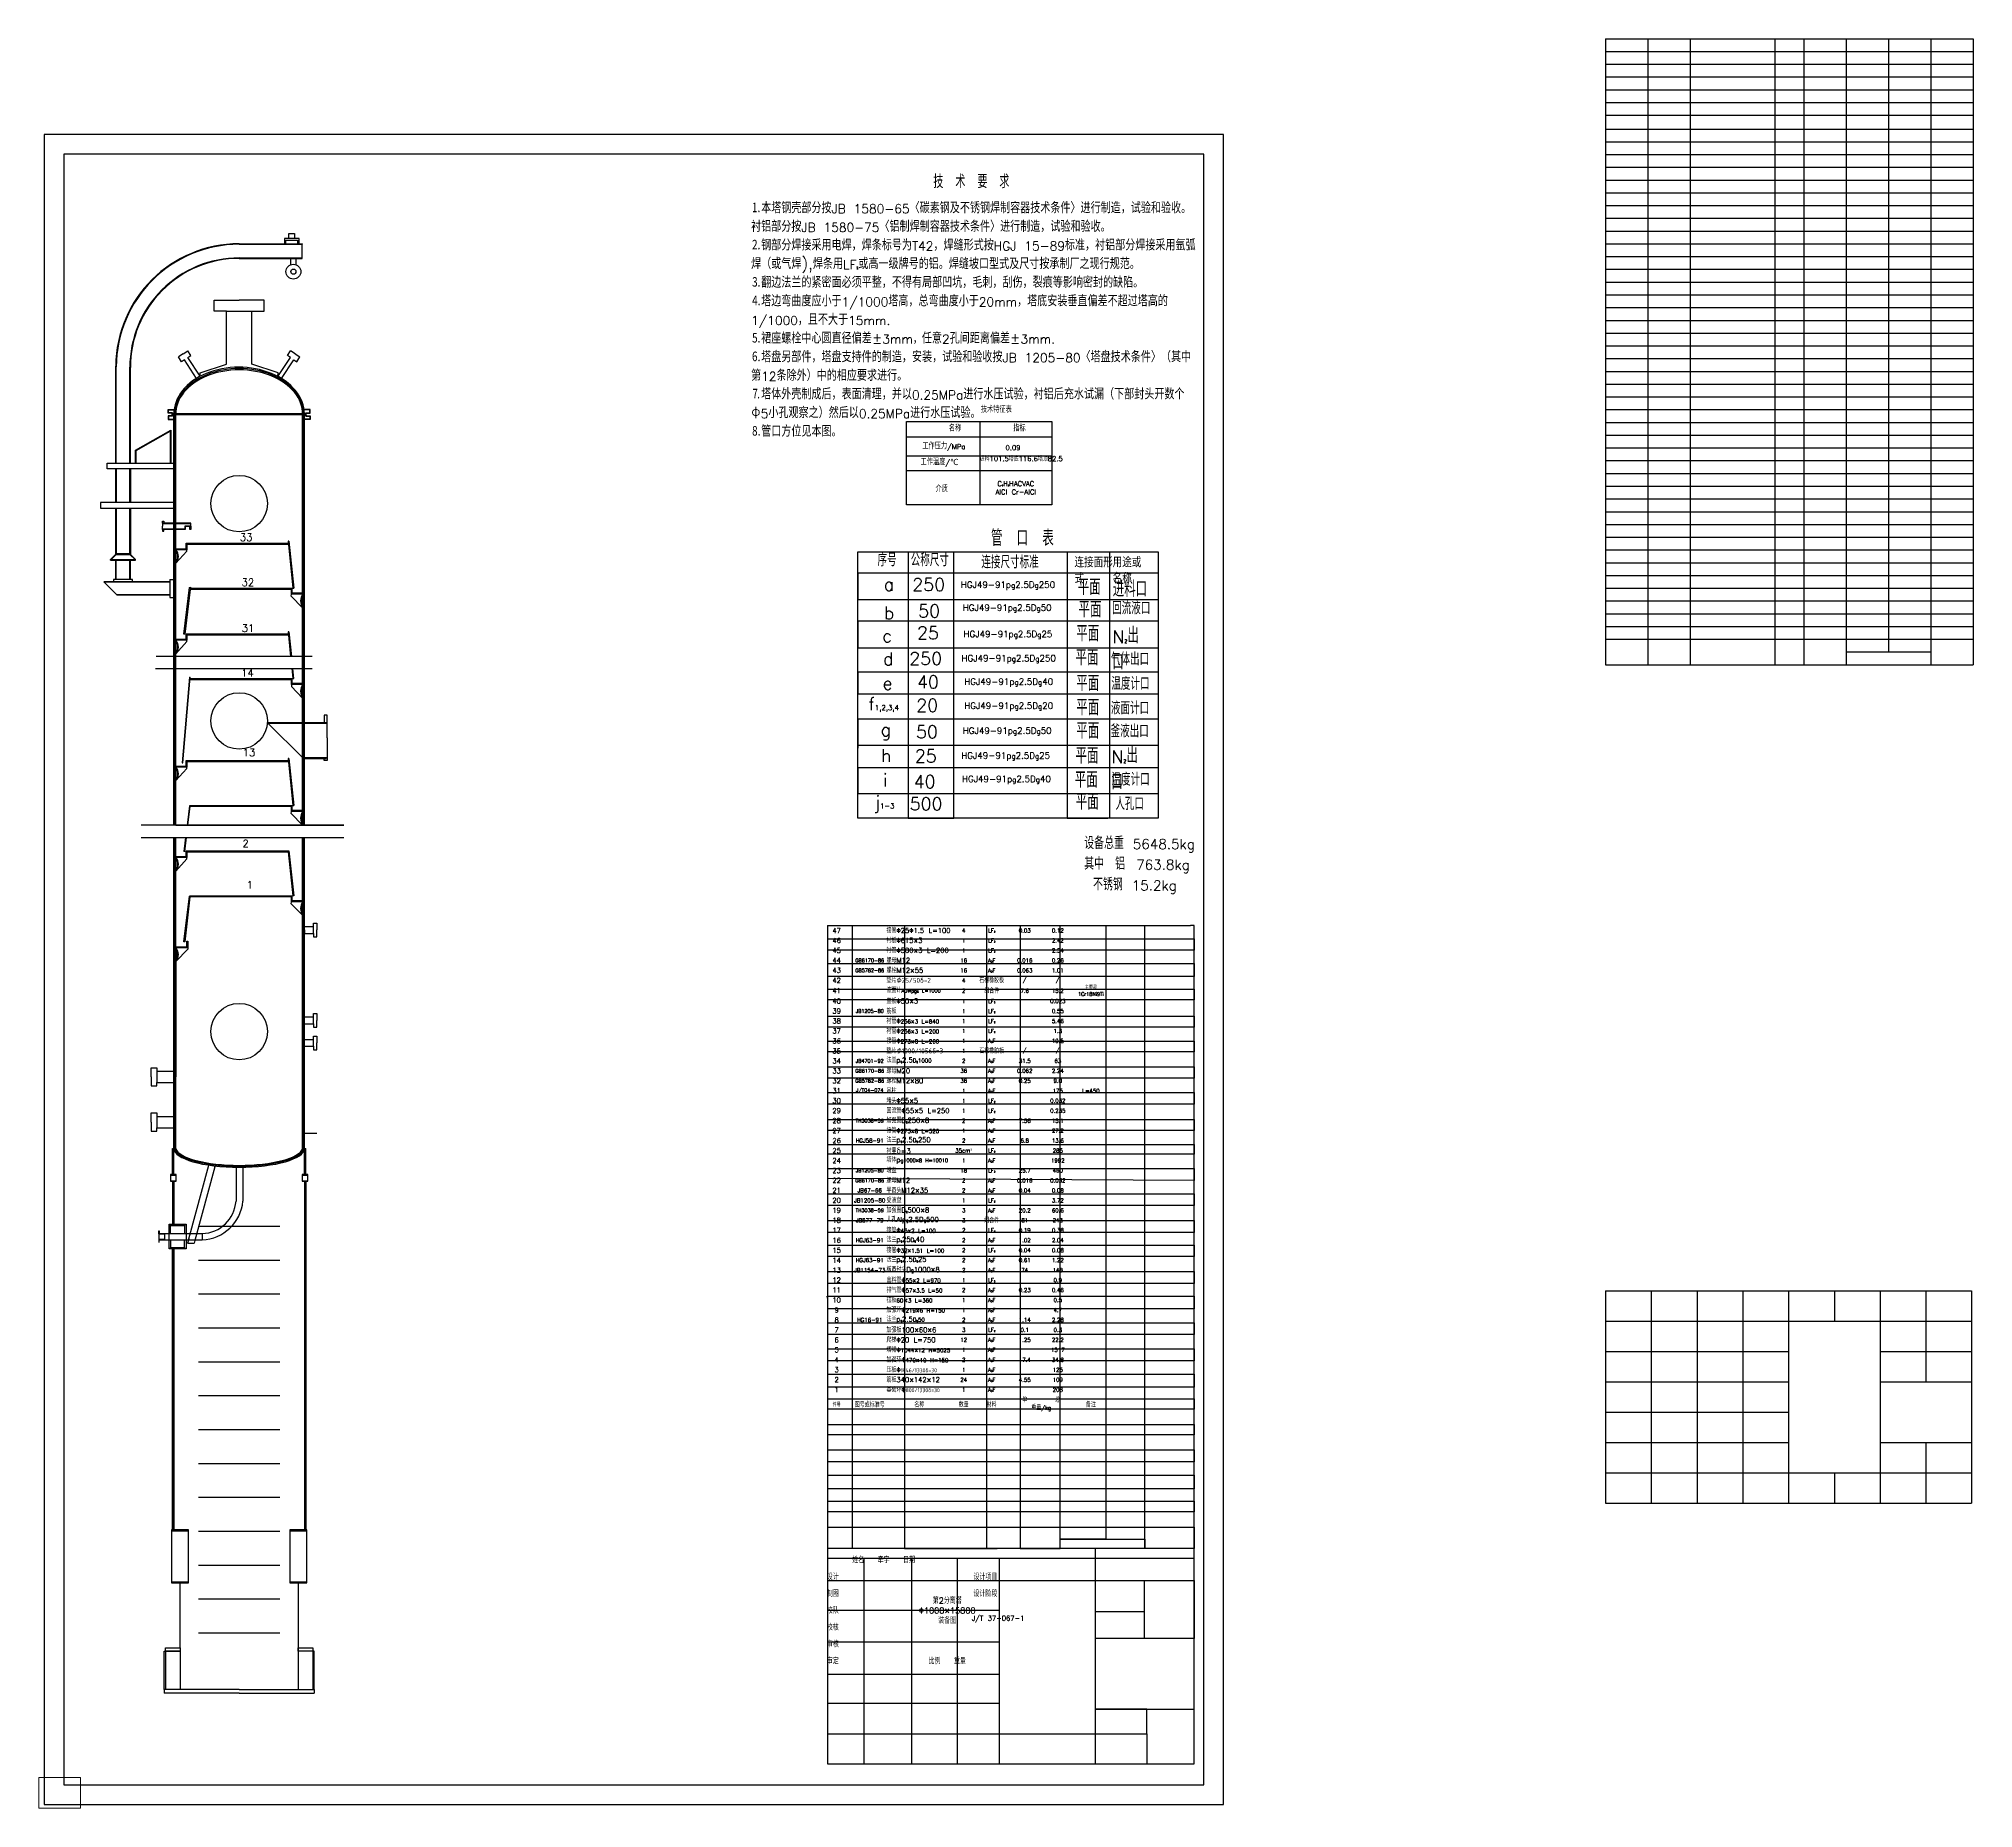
# Paper-space layout '布局1' of a CAD drawing. Header units: millimetres. Extents: x 20 to 9762, y 21 to 8932.
import ezdxf

# ---------------------------------------------------------------- set-up
doc = ezdxf.new("R2010")
doc.units = ezdxf.units.MM
doc.linetypes.add('HIDDEN2', pattern=[4.7625, 3.175, -1.5875])
doc.layers.add('省略线', color=7, linetype='HIDDEN2')
doc.layers.add('细实线', color=110, linetype='Continuous')
doc.styles.get("Standard").update_dxf_attribs({"font": 'txt', "bigfont": 'gbcbig.shx'})

# ---------------------------------------------------------------- blocks, each defined once
blk = doc.blocks.new('*T1')
at = {"color": 0, "lineweight": -2}
for p, q in [((3955, 4465.8), (4168.2, 4465.8)), ((3955, 4465.8), (3955, 4401.5)), ((3955, 4401.5), (4168.2, 4401.5)), ((3955, 4401.5), (3955, 4337.3)), ((4168.2, 4465.8), (4381.4, 4465.8)), ((4168.2, 4465.8), (4168.2, 4401.5)), ((4168.2, 4401.5), (4381.4, 4401.5)), ((4168.2, 4401.5), (4168.2, 4337.3)), ((4381.4, 4465.8), (4807.9, 4465.8)), ((4381.4, 4465.8), (4381.4, 4401.5)), ((4381.4, 4401.5), (4807.9, 4401.5)), ((4381.4, 4401.5), (4381.4, 4337.3)), ((4807.9, 4465.8), (4954.2, 4465.8)), ((4807.9, 4465.8), (4807.9, 4401.5)), ((4807.9, 4401.5), (4954.2, 4401.5)), ((4807.9, 4401.5), (4807.9, 4337.3)), ((4954.2, 4465.8), (5167.4, 4465.8)), ((4954.2, 4465.8), (4954.2, 4401.5)), ((4954.2, 4401.5), (5167.4, 4401.5)), ((4954.2, 4401.5), (4954.2, 4337.3)), ((5167.4, 4465.8), (5380.6, 4465.8)), ((5167.4, 4465.8), (5167.4, 4401.5)), ((5167.4, 4401.5), (5380.6, 4401.5)), ((5167.4, 4401.5), (5167.4, 4337.3)), ((5380.6, 4465.8), (5593.8, 4465.8)), ((5380.6, 4465.8), (5380.6, 4401.5)), ((5380.6, 4401.5), (5593.8, 4401.5)), ((5380.6, 4401.5), (5380.6, 4337.3)), ((5593.8, 4465.8), (5807.1, 4465.8)), ((5593.8, 4465.8), (5593.8, 4401.5)), ((5593.8, 4401.5), (5807.1, 4401.5)), ((5593.8, 4401.5), (5593.8, 4337.3)), ((5807.1, 4465.8), (5807.1, 4401.5)), ((5807.1, 4401.5), (5807.1, 4337.3)), ((3955, 4337.3), (4168.2, 4337.3)), ((3955, 4337.3), (3955, 4273.1)), ((4168.2, 4337.3), (4381.4, 4337.3)), ((4168.2, 4337.3), (4168.2, 4273.1)), ((4381.4, 4337.3), (4807.9, 4337.3)), ((4381.4, 4337.3), (4381.4, 4273.1)), ((4807.9, 4337.3), (4954.2, 4337.3)), ((4807.9, 4337.3), (4807.9, 4273.1)), ((4954.2, 4337.3), (5167.4, 4337.3)), ((4954.2, 4337.3), (4954.2, 4273.1)), ((5167.4, 4337.3), (5380.6, 4337.3)), ((5167.4, 4337.3), (5167.4, 4273.1)), ((5380.6, 4337.3), (5593.8, 4337.3)), ((5380.6, 4337.3), (5380.6, 4273.1)), ((5593.8, 4337.3), (5807.1, 4337.3)), ((5593.8, 4337.3), (5593.8, 4273.1)), ((5807.1, 4337.3), (5807.1, 4273.1)), ((3955, 4273.1), (4168.2, 4273.1)), ((3955, 4273.1), (3955, 4208.9)), ((3955, 4208.9), (4168.2, 4208.9)), ((3955, 4208.9), (3955, 4144.6)), ((4168.2, 4273.1), (4381.4, 4273.1)), ((4168.2, 4273.1), (4168.2, 4208.9)), ((4168.2, 4208.9), (4381.4, 4208.9)), ((4168.2, 4208.9), (4168.2, 4144.6)), ((4381.4, 4273.1), (4807.9, 4273.1)), ((4381.4, 4273.1), (4381.4, 4208.9)), ((4381.4, 4208.9), (4807.9, 4208.9)), ((4381.4, 4208.9), (4381.4, 4144.6)), ((4807.9, 4273.1), (4954.2, 4273.1)), ((4807.9, 4273.1), (4807.9, 4208.9)), ((4807.9, 4208.9), (4954.2, 4208.9)), ((4807.9, 4208.9), (4807.9, 4144.6)), ((4954.2, 4273.1), (5167.4, 4273.1)), ((4954.2, 4273.1), (4954.2, 4208.9)), ((4954.2, 4208.9), (5167.4, 4208.9)), ((4954.2, 4208.9), (4954.2, 4144.6)), ((5167.4, 4273.1), (5380.6, 4273.1)), ((5167.4, 4273.1), (5167.4, 4208.9)), ((5167.4, 4208.9), (5380.6, 4208.9)), ((5167.4, 4208.9), (5167.4, 4144.6)), ((5380.6, 4273.1), (5593.8, 4273.1)), ((5380.6, 4273.1), (5380.6, 4208.9)), ((5380.6, 4208.9), (5593.8, 4208.9)), ((5380.6, 4208.9), (5380.6, 4144.6)), ((5593.8, 4273.1), (5807.1, 4273.1)), ((5593.8, 4273.1), (5593.8, 4208.9)), ((5593.8, 4208.9), (5807.1, 4208.9)), ((5593.8, 4208.9), (5593.8, 4144.6)), ((5807.1, 4273.1), (5807.1, 4208.9)), ((5807.1, 4208.9), (5807.1, 4144.6)), ((3955, 4144.6), (4168.2, 4144.6)), ((3955, 4144.6), (3955, 4080.4)), ((4168.2, 4144.6), (4381.4, 4144.6)), ((4168.2, 4144.6), (4168.2, 4080.4)), ((4381.4, 4144.6), (4807.9, 4144.6)), ((4381.4, 4144.6), (4381.4, 4080.4)), ((4807.9, 4144.6), (4954.2, 4144.6)), ((4807.9, 4144.6), (4807.9, 4080.4)), ((4954.2, 4144.6), (5167.4, 4144.6)), ((4954.2, 4144.6), (4954.2, 4080.4)), ((5167.4, 4144.6), (5380.6, 4144.6)), ((5167.4, 4144.6), (5167.4, 4080.4)), ((5380.6, 4144.6), (5593.8, 4144.6)), ((5380.6, 4144.6), (5380.6, 4080.4)), ((5593.8, 4144.6), (5807.1, 4144.6)), ((5593.8, 4144.6), (5593.8, 4080.4)), ((5807.1, 4144.6), (5807.1, 4080.4)), ((3955, 4080.4), (4168.2, 4080.4)), ((3955, 4080.4), (3955, 4010.9)), ((3955, 4010.9), (4168.2, 4010.9)), ((3955, 4010.9), (3955, 3946.6)), ((4168.2, 4080.4), (4381.4, 4080.4)), ((4168.2, 4080.4), (4168.2, 4010.9)), ((4168.2, 4010.9), (4381.4, 4010.9)), ((4168.2, 4010.9), (4168.2, 3946.6)), ((4381.4, 4080.4), (4807.9, 4080.4)), ((4381.4, 4080.4), (4381.4, 4010.9)), ((4381.4, 4010.9), (4807.9, 4010.9)), ((4381.4, 4010.9), (4381.4, 3946.6)), ((4807.9, 4080.4), (4954.2, 4080.4)), ((4807.9, 4080.4), (4807.9, 4010.9)), ((4807.9, 4010.9), (4954.2, 4010.9)), ((4807.9, 4010.9), (4807.9, 3946.6)), ((4954.2, 4080.4), (5167.4, 4080.4)), ((4954.2, 4080.4), (4954.2, 4010.9)), ((4954.2, 4010.9), (5167.4, 4010.9)), ((4954.2, 4010.9), (4954.2, 3946.6)), ((5167.4, 4080.4), (5380.6, 4080.4)), ((5167.4, 4080.4), (5167.4, 4010.9)), ((5167.4, 4010.9), (5380.6, 4010.9)), ((5167.4, 4010.9), (5167.4, 3946.6)), ((5380.6, 4080.4), (5593.8, 4080.4)), ((5380.6, 4080.4), (5380.6, 4010.9)), ((5380.6, 4010.9), (5593.8, 4010.9)), ((5380.6, 4010.9), (5380.6, 3946.6)), ((5593.8, 4080.4), (5807.1, 4080.4)), ((5593.8, 4080.4), (5593.8, 4010.9)), ((5593.8, 4010.9), (5807.1, 4010.9)), ((5593.8, 4010.9), (5593.8, 3946.6)), ((5807.1, 4080.4), (5807.1, 4010.9)), ((5807.1, 4010.9), (5807.1, 3946.6)), ((3955, 3946.6), (4168.2, 3946.6)), ((3955, 3946.6), (3955, 3882.4)), ((4168.2, 3946.6), (4381.4, 3946.6)), ((4168.2, 3946.6), (4168.2, 3882.4)), ((4381.4, 3946.6), (4807.9, 3946.6)), ((4381.4, 3946.6), (4381.4, 3882.4)), ((4807.9, 3946.6), (4954.2, 3946.6)), ((4807.9, 3946.6), (4807.9, 3882.4)), ((4954.2, 3946.6), (5167.4, 3946.6)), ((4954.2, 3946.6), (4954.2, 3882.4)), ((5167.4, 3946.6), (5380.6, 3946.6)), ((5167.4, 3946.6), (5167.4, 3882.4)), ((5380.6, 3946.6), (5593.8, 3946.6)), ((5380.6, 3946.6), (5380.6, 3882.4)), ((5593.8, 3946.6), (5807.1, 3946.6)), ((5593.8, 3946.6), (5593.8, 3882.4)), ((5807.1, 3946.6), (5807.1, 3882.4)), ((3955, 3882.4), (4168.2, 3882.4)), ((3955, 3882.4), (3955, 3818.2)), ((3955, 3818.2), (4168.2, 3818.2)), ((3955, 3818.2), (3955, 3754)), ((4168.2, 3882.4), (4381.4, 3882.4)), ((4168.2, 3882.4), (4168.2, 3818.2)), ((4168.2, 3818.2), (4381.4, 3818.2)), ((4168.2, 3818.2), (4168.2, 3754)), ((4381.4, 3882.4), (4807.9, 3882.4)), ((4381.4, 3882.4), (4381.4, 3818.2)), ((4381.4, 3818.2), (4807.9, 3818.2)), ((4381.4, 3818.2), (4381.4, 3754)), ((4807.9, 3882.4), (4954.2, 3882.4)), ((4807.9, 3882.4), (4807.9, 3818.2)), ((4807.9, 3818.2), (4954.2, 3818.2)), ((4807.9, 3818.2), (4807.9, 3754)), ((4954.2, 3882.4), (5167.4, 3882.4)), ((4954.2, 3882.4), (4954.2, 3818.2)), ((4954.2, 3818.2), (5167.4, 3818.2)), ((4954.2, 3818.2), (4954.2, 3754)), ((5167.4, 3882.4), (5380.6, 3882.4)), ((5167.4, 3882.4), (5167.4, 3818.2)), ((5167.4, 3818.2), (5380.6, 3818.2)), ((5167.4, 3818.2), (5167.4, 3754)), ((5380.6, 3882.4), (5593.8, 3882.4)), ((5380.6, 3882.4), (5380.6, 3818.2)), ((5380.6, 3818.2), (5593.8, 3818.2)), ((5380.6, 3818.2), (5380.6, 3754)), ((5593.8, 3882.4), (5807.1, 3882.4)), ((5593.8, 3882.4), (5593.8, 3818.2)), ((5593.8, 3818.2), (5807.1, 3818.2)), ((5593.8, 3818.2), (5593.8, 3754)), ((5807.1, 3882.4), (5807.1, 3818.2)), ((5807.1, 3818.2), (5807.1, 3754)), ((3955, 3754), (4168.2, 3754)), ((3955, 3754), (3955, 3689.7)), ((4168.2, 3754), (4381.4, 3754)), ((4168.2, 3754), (4168.2, 3689.7)), ((4381.4, 3754), (4807.9, 3754)), ((4381.4, 3754), (4381.4, 3689.7)), ((4807.9, 3754), (4954.2, 3754)), ((4807.9, 3754), (4807.9, 3689.7)), ((4954.2, 3754), (5167.4, 3754)), ((4954.2, 3754), (4954.2, 3689.7)), ((5167.4, 3754), (5380.6, 3754)), ((5167.4, 3754), (5167.4, 3689.7)), ((5380.6, 3754), (5593.8, 3754)), ((5380.6, 3754), (5380.6, 3689.7)), ((5593.8, 3754), (5807.1, 3754)), ((5593.8, 3754), (5593.8, 3689.7)), ((5807.1, 3754), (5807.1, 3689.7)), ((3955, 3689.7), (4168.2, 3689.7)), ((3955, 3689.7), (3955, 3625.5)), ((3955, 3625.5), (4168.2, 3625.5)), ((3955, 3625.5), (3955, 3561.3)), ((4168.2, 3689.7), (4381.4, 3689.7)), ((4168.2, 3689.7), (4168.2, 3625.5)), ((4168.2, 3625.5), (4381.4, 3625.5)), ((4168.2, 3625.5), (4168.2, 3561.3)), ((4381.4, 3689.7), (4807.9, 3689.7)), ((4381.4, 3689.7), (4381.4, 3625.5)), ((4381.4, 3625.5), (4807.9, 3625.5)), ((4381.4, 3625.5), (4381.4, 3561.3)), ((4807.9, 3689.7), (4954.2, 3689.7)), ((4807.9, 3689.7), (4807.9, 3625.5)), ((4807.9, 3625.5), (4954.2, 3625.5)), ((4807.9, 3625.5), (4807.9, 3561.3)), ((4954.2, 3689.7), (5167.4, 3689.7)), ((4954.2, 3689.7), (4954.2, 3625.5)), ((4954.2, 3625.5), (5167.4, 3625.5)), ((4954.2, 3625.5), (4954.2, 3561.3)), ((5167.4, 3689.7), (5380.6, 3689.7)), ((5167.4, 3689.7), (5167.4, 3625.5)), ((5167.4, 3625.5), (5380.6, 3625.5)), ((5167.4, 3625.5), (5167.4, 3561.3)), ((5380.6, 3689.7), (5593.8, 3689.7)), ((5380.6, 3689.7), (5380.6, 3625.5)), ((5380.6, 3625.5), (5593.8, 3625.5)), ((5380.6, 3625.5), (5380.6, 3561.3)), ((5593.8, 3689.7), (5807.1, 3689.7)), ((5593.8, 3689.7), (5593.8, 3625.5)), ((5593.8, 3625.5), (5807.1, 3625.5)), ((5593.8, 3625.5), (5593.8, 3561.3)), ((5807.1, 3689.7), (5807.1, 3625.5)), ((5807.1, 3625.5), (5807.1, 3561.3)), ((3955, 3561.3), (4168.2, 3561.3)), ((3955, 3561.3), (3955, 3497.1)), ((4168.2, 3561.3), (4381.4, 3561.3)), ((4168.2, 3561.3), (4168.2, 3497.1)), ((4381.4, 3561.3), (4807.9, 3561.3)), ((4381.4, 3561.3), (4381.4, 3497.1)), ((4807.9, 3561.3), (4954.2, 3561.3)), ((4807.9, 3561.3), (4807.9, 3497.1)), ((4954.2, 3561.3), (5167.4, 3561.3)), ((4954.2, 3561.3), (4954.2, 3497.1)), ((5167.4, 3561.3), (5380.6, 3561.3)), ((5167.4, 3561.3), (5167.4, 3497.1)), ((5380.6, 3561.3), (5593.8, 3561.3)), ((5380.6, 3561.3), (5380.6, 3497.1)), ((5593.8, 3561.3), (5807.1, 3561.3)), ((5593.8, 3561.3), (5593.8, 3497.1)), ((5807.1, 3561.3), (5807.1, 3497.1)), ((3955, 3497.1), (4168.2, 3497.1)), ((3955, 3497.1), (3955, 3432.8)), ((3955, 3432.8), (4168.2, 3432.8)), ((3955, 3432.8), (3955, 3368.6)), ((4168.2, 3497.1), (4381.4, 3497.1)), ((4168.2, 3497.1), (4168.2, 3432.8)), ((4168.2, 3432.8), (4381.4, 3432.8)), ((4168.2, 3432.8), (4168.2, 3368.6)), ((4381.4, 3497.1), (4807.9, 3497.1)), ((4381.4, 3497.1), (4381.4, 3432.8)), ((4381.4, 3432.8), (4807.9, 3432.8)), ((4381.4, 3432.8), (4381.4, 3368.6)), ((4807.9, 3497.1), (4954.2, 3497.1)), ((4807.9, 3497.1), (4807.9, 3432.8)), ((4807.9, 3432.8), (4954.2, 3432.8)), ((4807.9, 3432.8), (4807.9, 3368.6)), ((4954.2, 3497.1), (5167.4, 3497.1)), ((4954.2, 3497.1), (4954.2, 3432.8)), ((4954.2, 3432.8), (5167.4, 3432.8)), ((4954.2, 3432.8), (4954.2, 3368.6)), ((5167.4, 3497.1), (5380.6, 3497.1)), ((5167.4, 3497.1), (5167.4, 3432.8)), ((5167.4, 3432.8), (5380.6, 3432.8)), ((5167.4, 3432.8), (5167.4, 3368.6)), ((5380.6, 3497.1), (5593.8, 3497.1)), ((5380.6, 3497.1), (5380.6, 3432.8)), ((5380.6, 3432.8), (5593.8, 3432.8)), ((5380.6, 3432.8), (5380.6, 3368.6)), ((5593.8, 3497.1), (5807.1, 3497.1)), ((5593.8, 3497.1), (5593.8, 3432.8)), ((5593.8, 3432.8), (5807.1, 3432.8)), ((5593.8, 3432.8), (5593.8, 3368.6)), ((5807.1, 3497.1), (5807.1, 3432.8)), ((5807.1, 3432.8), (5807.1, 3368.6)), ((3955, 3368.6), (4168.2, 3368.6)), ((3955, 3368.6), (3955, 3304.4)), ((4168.2, 3368.6), (4381.4, 3368.6)), ((4168.2, 3368.6), (4168.2, 3304.4)), ((4381.4, 3368.6), (4807.9, 3368.6)), ((4381.4, 3368.6), (4381.4, 3304.4)), ((4807.9, 3368.6), (4954.2, 3368.6)), ((4807.9, 3368.6), (4807.9, 3304.4)), ((4954.2, 3368.6), (5167.4, 3368.6)), ((4954.2, 3368.6), (4954.2, 3304.4)), ((5167.4, 3368.6), (5380.6, 3368.6)), ((5167.4, 3368.6), (5167.4, 3304.4)), ((5380.6, 3368.6), (5593.8, 3368.6)), ((5380.6, 3368.6), (5380.6, 3304.4)), ((5593.8, 3368.6), (5807.1, 3368.6)), ((5593.8, 3368.6), (5593.8, 3304.4)), ((5807.1, 3368.6), (5807.1, 3304.4)), ((3955, 3304.4), (4168.2, 3304.4)), ((3955, 3304.4), (3955, 3240.2)), ((3955, 3240.2), (4168.2, 3240.2)), ((3955, 3240.2), (3955, 3175.9)), ((4168.2, 3304.4), (4381.4, 3304.4)), ((4168.2, 3304.4), (4168.2, 3240.2)), ((4168.2, 3240.2), (4381.4, 3240.2)), ((4168.2, 3240.2), (4168.2, 3175.9)), ((4381.4, 3304.4), (4807.9, 3304.4)), ((4381.4, 3304.4), (4381.4, 3240.2)), ((4381.4, 3240.2), (4807.9, 3240.2)), ((4381.4, 3240.2), (4381.4, 3175.9)), ((4807.9, 3304.4), (4954.2, 3304.4)), ((4807.9, 3304.4), (4807.9, 3240.2)), ((4807.9, 3240.2), (4954.2, 3240.2)), ((4807.9, 3240.2), (4807.9, 3175.9)), ((4954.2, 3304.4), (5167.4, 3304.4)), ((4954.2, 3304.4), (4954.2, 3240.2)), ((4954.2, 3240.2), (5167.4, 3240.2)), ((4954.2, 3240.2), (4954.2, 3175.9)), ((5167.4, 3304.4), (5380.6, 3304.4)), ((5167.4, 3304.4), (5167.4, 3240.2)), ((5167.4, 3240.2), (5380.6, 3240.2)), ((5167.4, 3240.2), (5167.4, 3175.9)), ((5380.6, 3304.4), (5593.8, 3304.4)), ((5380.6, 3304.4), (5380.6, 3240.2)), ((5380.6, 3240.2), (5593.8, 3240.2)), ((5380.6, 3240.2), (5380.6, 3175.9)), ((5593.8, 3304.4), (5807.1, 3304.4)), ((5593.8, 3304.4), (5593.8, 3240.2)), ((5593.8, 3240.2), (5807.1, 3240.2)), ((5593.8, 3240.2), (5593.8, 3175.9)), ((5807.1, 3304.4), (5807.1, 3240.2)), ((5807.1, 3240.2), (5807.1, 3175.9)), ((3955, 3175.9), (4168.2, 3175.9)), ((3955, 3175.9), (3955, 3111.7)), ((4168.2, 3175.9), (4381.4, 3175.9)), ((4168.2, 3175.9), (4168.2, 3111.7)), ((4381.4, 3175.9), (4807.9, 3175.9)), ((4381.4, 3175.9), (4381.4, 3111.7)), ((4807.9, 3175.9), (4954.2, 3175.9)), ((4807.9, 3175.9), (4807.9, 3111.7)), ((4954.2, 3175.9), (5167.4, 3175.9)), ((4954.2, 3175.9), (4954.2, 3111.7)), ((5167.4, 3175.9), (5380.6, 3175.9)), ((5167.4, 3175.9), (5167.4, 3111.7)), ((5380.6, 3175.9), (5593.8, 3175.9)), ((5380.6, 3175.9), (5380.6, 3111.7)), ((5593.8, 3175.9), (5807.1, 3175.9)), ((5593.8, 3175.9), (5593.8, 3111.7)), ((5807.1, 3175.9), (5807.1, 3111.7)), ((3955, 3111.7), (4168.2, 3111.7)), ((3955, 3111.7), (3955, 3047.5)), ((3955, 3047.5), (4168.2, 3047.5)), ((3955, 3047.5), (3955, 2983.3)), ((4168.2, 3111.7), (4381.4, 3111.7)), ((4168.2, 3111.7), (4168.2, 3047.5)), ((4168.2, 3047.5), (4381.4, 3047.5)), ((4168.2, 3047.5), (4168.2, 2983.3)), ((4381.4, 3111.7), (4807.9, 3111.7)), ((4381.4, 3111.7), (4381.4, 3047.5)), ((4381.4, 3047.5), (4807.9, 3047.5)), ((4381.4, 3047.5), (4381.4, 2983.3)), ((4807.9, 3111.7), (4954.2, 3111.7)), ((4807.9, 3111.7), (4807.9, 3047.5)), ((4807.9, 3047.5), (4954.2, 3047.5)), ((4807.9, 3047.5), (4807.9, 2983.3)), ((4954.2, 3111.7), (5167.4, 3111.7)), ((4954.2, 3111.7), (4954.2, 3047.5)), ((4954.2, 3047.5), (5167.4, 3047.5)), ((4954.2, 3047.5), (4954.2, 2983.3)), ((5167.4, 3111.7), (5380.6, 3111.7)), ((5167.4, 3111.7), (5167.4, 3047.5)), ((5167.4, 3047.5), (5380.6, 3047.5)), ((5167.4, 3047.5), (5167.4, 2983.3)), ((5380.6, 3111.7), (5593.8, 3111.7)), ((5380.6, 3111.7), (5380.6, 3047.5)), ((5380.6, 3047.5), (5593.8, 3047.5)), ((5380.6, 3047.5), (5380.6, 2983.3)), ((5593.8, 3111.7), (5807.1, 3111.7)), ((5593.8, 3111.7), (5593.8, 3047.5)), ((5593.8, 3047.5), (5807.1, 3047.5)), ((5593.8, 3047.5), (5593.8, 2983.3)), ((5807.1, 3111.7), (5807.1, 3047.5)), ((5807.1, 3047.5), (5807.1, 2983.3)), ((3955, 2983.3), (4168.2, 2983.3)), ((3955, 2983.3), (3955, 2919.1)), ((4168.2, 2983.3), (4381.4, 2983.3)), ((4168.2, 2983.3), (4168.2, 2919.1)), ((4381.4, 2983.3), (4807.9, 2983.3)), ((4381.4, 2983.3), (4381.4, 2919.1)), ((4807.9, 2983.3), (4954.2, 2983.3)), ((4807.9, 2983.3), (4807.9, 2919.1)), ((4954.2, 2983.3), (5167.4, 2983.3)), ((4954.2, 2983.3), (4954.2, 2919.1)), ((5167.4, 2983.3), (5380.6, 2983.3)), ((5167.4, 2983.3), (5167.4, 2919.1)), ((5380.6, 2983.3), (5593.8, 2983.3)), ((5380.6, 2983.3), (5380.6, 2919.1)), ((5593.8, 2983.3), (5807.1, 2983.3)), ((5593.8, 2983.3), (5593.8, 2919.1)), ((5807.1, 2983.3), (5807.1, 2919.1)), ((3955, 2919.1), (4168.2, 2919.1)), ((3955, 2919.1), (3955, 2854.8)), ((3955, 2854.8), (4168.2, 2854.8)), ((3955, 2854.8), (3955, 2790.6)), ((4168.2, 2919.1), (4381.4, 2919.1)), ((4168.2, 2919.1), (4168.2, 2854.8)), ((4168.2, 2854.8), (4381.4, 2854.8)), ((4168.2, 2854.8), (4168.2, 2790.6)), ((4381.4, 2919.1), (4807.9, 2919.1)), ((4381.4, 2919.1), (4381.4, 2854.8)), ((4381.4, 2854.8), (4807.9, 2854.8)), ((4381.4, 2854.8), (4381.4, 2790.6)), ((4807.9, 2919.1), (4954.2, 2919.1)), ((4807.9, 2919.1), (4807.9, 2854.8)), ((4807.9, 2854.8), (4954.2, 2854.8)), ((4807.9, 2854.8), (4807.9, 2790.6)), ((4954.2, 2919.1), (5167.4, 2919.1)), ((4954.2, 2919.1), (4954.2, 2854.8)), ((4954.2, 2854.8), (5167.4, 2854.8)), ((4954.2, 2854.8), (4954.2, 2790.6)), ((5167.4, 2919.1), (5380.6, 2919.1)), ((5167.4, 2919.1), (5167.4, 2854.8)), ((5167.4, 2854.8), (5380.6, 2854.8)), ((5167.4, 2854.8), (5167.4, 2790.6)), ((5380.6, 2919.1), (5593.8, 2919.1)), ((5380.6, 2919.1), (5380.6, 2854.8)), ((5380.6, 2854.8), (5593.8, 2854.8)), ((5380.6, 2854.8), (5380.6, 2790.6)), ((5593.8, 2919.1), (5807.1, 2919.1)), ((5593.8, 2919.1), (5593.8, 2854.8)), ((5593.8, 2854.8), (5807.1, 2854.8)), ((5593.8, 2854.8), (5593.8, 2790.6)), ((5807.1, 2919.1), (5807.1, 2854.8)), ((5807.1, 2854.8), (5807.1, 2790.6)), ((3955, 2790.6), (4168.2, 2790.6)), ((3955, 2790.6), (3955, 2726.4)), ((4168.2, 2790.6), (4381.4, 2790.6)), ((4168.2, 2790.6), (4168.2, 2726.4)), ((4381.4, 2790.6), (4807.9, 2790.6)), ((4381.4, 2790.6), (4381.4, 2726.4)), ((4807.9, 2790.6), (4954.2, 2790.6)), ((4807.9, 2790.6), (4807.9, 2726.4)), ((4954.2, 2790.6), (5167.4, 2790.6)), ((4954.2, 2790.6), (4954.2, 2726.4)), ((5167.4, 2790.6), (5380.6, 2790.6)), ((5167.4, 2790.6), (5167.4, 2726.4)), ((5380.6, 2790.6), (5593.8, 2790.6)), ((5380.6, 2790.6), (5380.6, 2726.4)), ((5593.8, 2790.6), (5807.1, 2790.6)), ((5593.8, 2790.6), (5593.8, 2726.4)), ((5807.1, 2790.6), (5807.1, 2726.4)), ((3955, 2726.4), (4168.2, 2726.4)), ((3955, 2726.4), (3955, 2662.2)), ((3955, 2662.2), (4168.2, 2662.2)), ((3955, 2662.2), (3955, 2597.9)), ((4168.2, 2726.4), (4381.4, 2726.4)), ((4168.2, 2726.4), (4168.2, 2662.2)), ((4168.2, 2662.2), (4381.4, 2662.2)), ((4168.2, 2662.2), (4168.2, 2597.9)), ((4381.4, 2726.4), (4807.9, 2726.4)), ((4381.4, 2726.4), (4381.4, 2662.2)), ((4381.4, 2662.2), (4807.9, 2662.2)), ((4381.4, 2662.2), (4381.4, 2597.9)), ((4807.9, 2726.4), (4954.2, 2726.4)), ((4807.9, 2726.4), (4807.9, 2662.2)), ((4807.9, 2662.2), (4954.2, 2662.2)), ((4807.9, 2662.2), (4807.9, 2597.9)), ((4954.2, 2726.4), (5167.4, 2726.4)), ((4954.2, 2726.4), (4954.2, 2662.2)), ((4954.2, 2662.2), (5167.4, 2662.2)), ((4954.2, 2662.2), (4954.2, 2597.9)), ((5167.4, 2726.4), (5380.6, 2726.4)), ((5167.4, 2726.4), (5167.4, 2662.2)), ((5167.4, 2662.2), (5380.6, 2662.2)), ((5167.4, 2662.2), (5167.4, 2597.9)), ((5380.6, 2726.4), (5593.8, 2726.4)), ((5380.6, 2726.4), (5380.6, 2662.2)), ((5380.6, 2662.2), (5593.8, 2662.2)), ((5380.6, 2662.2), (5380.6, 2597.9)), ((5593.8, 2726.4), (5807.1, 2726.4)), ((5593.8, 2726.4), (5593.8, 2662.2)), ((5593.8, 2662.2), (5807.1, 2662.2)), ((5593.8, 2662.2), (5593.8, 2597.9)), ((5807.1, 2726.4), (5807.1, 2662.2)), ((5807.1, 2662.2), (5807.1, 2597.9)), ((3955, 2597.9), (4168.2, 2597.9)), ((3955, 2597.9), (3955, 2533.7)), ((3955, 2533.7), (4168.2, 2533.7)), ((3955, 2533.7), (3955, 2469.5)), ((4168.2, 2597.9), (4381.4, 2597.9)), ((4168.2, 2597.9), (4168.2, 2533.7)), ((4168.2, 2533.7), (4381.4, 2533.7)), ((4168.2, 2533.7), (4168.2, 2469.5)), ((4381.4, 2597.9), (4807.9, 2597.9)), ((4381.4, 2597.9), (4381.4, 2533.7)), ((4381.4, 2533.7), (4807.9, 2533.7)), ((4381.4, 2533.7), (4381.4, 2469.5)), ((4807.9, 2597.9), (4954.2, 2597.9)), ((4807.9, 2597.9), (4807.9, 2533.7)), ((4807.9, 2533.7), (4954.2, 2533.7)), ((4807.9, 2533.7), (4807.9, 2469.5)), ((4954.2, 2597.9), (5167.4, 2597.9)), ((4954.2, 2597.9), (4954.2, 2533.7)), ((4954.2, 2533.7), (5167.4, 2533.7)), ((4954.2, 2533.7), (4954.2, 2469.5)), ((5167.4, 2597.9), (5380.6, 2597.9)), ((5167.4, 2597.9), (5167.4, 2533.7)), ((5167.4, 2533.7), (5380.6, 2533.7)), ((5167.4, 2533.7), (5167.4, 2469.5)), ((5380.6, 2597.9), (5593.8, 2597.9)), ((5380.6, 2597.9), (5380.6, 2533.7)), ((5380.6, 2533.7), (5593.8, 2533.7)), ((5380.6, 2533.7), (5380.6, 2469.5)), ((5593.8, 2597.9), (5807.1, 2597.9)), ((5593.8, 2597.9), (5593.8, 2533.7)), ((5593.8, 2533.7), (5807.1, 2533.7)), ((5593.8, 2533.7), (5593.8, 2469.5)), ((5807.1, 2597.9), (5807.1, 2533.7)), ((5807.1, 2533.7), (5807.1, 2469.5)), ((3955, 2469.5), (4168.2, 2469.5)), ((3955, 2469.5), (3955, 2405.3)), ((4168.2, 2469.5), (4381.4, 2469.5)), ((4168.2, 2469.5), (4168.2, 2405.3)), ((4381.4, 2469.5), (4807.9, 2469.5)), ((4381.4, 2469.5), (4381.4, 2405.3)), ((4807.9, 2469.5), (4954.2, 2469.5)), ((4807.9, 2469.5), (4807.9, 2405.3)), ((4954.2, 2469.5), (5167.4, 2469.5)), ((4954.2, 2469.5), (4954.2, 2405.3)), ((5167.4, 2469.5), (5380.6, 2469.5)), ((5167.4, 2469.5), (5167.4, 2405.3)), ((5380.6, 2469.5), (5593.8, 2469.5)), ((5380.6, 2469.5), (5380.6, 2405.3)), ((5593.8, 2469.5), (5807.1, 2469.5)), ((5593.8, 2469.5), (5593.8, 2405.3)), ((5807.1, 2469.5), (5807.1, 2405.3)), ((3955, 2405.3), (4168.2, 2405.3)), ((3955, 2405.3), (3955, 2341)), ((3955, 2341), (4168.2, 2341)), ((3955, 2341), (3955, 2276.8)), ((4168.2, 2405.3), (4381.4, 2405.3)), ((4168.2, 2405.3), (4168.2, 2341)), ((4168.2, 2341), (4381.4, 2341)), ((4168.2, 2341), (4168.2, 2276.8)), ((4381.4, 2405.3), (4807.9, 2405.3)), ((4381.4, 2405.3), (4381.4, 2341)), ((4381.4, 2341), (4807.9, 2341)), ((4381.4, 2341), (4381.4, 2276.8)), ((4807.9, 2405.3), (4954.2, 2405.3)), ((4807.9, 2405.3), (4807.9, 2341)), ((4807.9, 2341), (4954.2, 2341)), ((4807.9, 2341), (4807.9, 2276.8)), ((4954.2, 2405.3), (5167.4, 2405.3)), ((4954.2, 2405.3), (4954.2, 2341)), ((4954.2, 2341), (5167.4, 2341)), ((4954.2, 2341), (4954.2, 2276.8)), ((5167.4, 2405.3), (5380.6, 2405.3)), ((5167.4, 2405.3), (5167.4, 2341)), ((5167.4, 2341), (5380.6, 2341)), ((5167.4, 2341), (5167.4, 2276.8)), ((5380.6, 2405.3), (5593.8, 2405.3)), ((5380.6, 2405.3), (5380.6, 2341)), ((5380.6, 2341), (5593.8, 2341)), ((5380.6, 2341), (5380.6, 2276.8)), ((5593.8, 2405.3), (5807.1, 2405.3)), ((5593.8, 2405.3), (5593.8, 2341)), ((5593.8, 2341), (5807.1, 2341)), ((5593.8, 2341), (5593.8, 2276.8)), ((5807.1, 2405.3), (5807.1, 2341)), ((5807.1, 2341), (5807.1, 2276.8)), ((3955, 2276.8), (4168.2, 2276.8)), ((3955, 2276.8), (3955, 2212.6)), ((4168.2, 2276.8), (4381.4, 2276.8)), ((4168.2, 2276.8), (4168.2, 2212.6)), ((4381.4, 2276.8), (4807.9, 2276.8)), ((4381.4, 2276.8), (4381.4, 2212.6)), ((4807.9, 2276.8), (4954.2, 2276.8)), ((4807.9, 2276.8), (4807.9, 2212.6)), ((4954.2, 2276.8), (5167.4, 2276.8)), ((4954.2, 2276.8), (4954.2, 2212.6)), ((5167.4, 2276.8), (5380.6, 2276.8)), ((5167.4, 2276.8), (5167.4, 2212.6)), ((5380.6, 2276.8), (5593.8, 2276.8)), ((5380.6, 2276.8), (5380.6, 2212.6)), ((5593.8, 2276.8), (5807.1, 2276.8)), ((5593.8, 2276.8), (5593.8, 2212.6)), ((5807.1, 2276.8), (5807.1, 2212.6)), ((3955, 2212.6), (4168.2, 2212.6)), ((3955, 2212.6), (3955, 2148.4)), ((3955, 2148.4), (4168.2, 2148.4)), ((3955, 2148.4), (3955, 2084.1)), ((4168.2, 2212.6), (4381.4, 2212.6)), ((4168.2, 2212.6), (4168.2, 2148.4)), ((4168.2, 2148.4), (4381.4, 2148.4)), ((4168.2, 2148.4), (4168.2, 2084.1)), ((4381.4, 2212.6), (4807.9, 2212.6)), ((4381.4, 2212.6), (4381.4, 2148.4)), ((4381.4, 2148.4), (4807.9, 2148.4)), ((4381.4, 2148.4), (4381.4, 2084.1)), ((4807.9, 2212.6), (4954.2, 2212.6)), ((4807.9, 2212.6), (4807.9, 2148.4)), ((4807.9, 2148.4), (4954.2, 2148.4)), ((4807.9, 2148.4), (4807.9, 2084.1)), ((4954.2, 2212.6), (5167.4, 2212.6)), ((4954.2, 2212.6), (4954.2, 2148.4)), ((4954.2, 2148.4), (5167.4, 2148.4)), ((4954.2, 2148.4), (4954.2, 2084.1)), ((5167.4, 2212.6), (5380.6, 2212.6)), ((5167.4, 2212.6), (5167.4, 2148.4)), ((5167.4, 2148.4), (5380.6, 2148.4)), ((5167.4, 2148.4), (5167.4, 2084.1)), ((5380.6, 2212.6), (5593.8, 2212.6)), ((5380.6, 2212.6), (5380.6, 2148.4)), ((5380.6, 2148.4), (5593.8, 2148.4)), ((5380.6, 2148.4), (5380.6, 2084.1)), ((5593.8, 2212.6), (5807.1, 2212.6)), ((5593.8, 2212.6), (5593.8, 2148.4)), ((5593.8, 2148.4), (5807.1, 2148.4)), ((5593.8, 2148.4), (5593.8, 2084.1)), ((5807.1, 2212.6), (5807.1, 2148.4)), ((5807.1, 2148.4), (5807.1, 2084.1)), ((3955, 2084.1), (4168.2, 2084.1)), ((3955, 2084.1), (3955, 2019.9)), ((4168.2, 2084.1), (4381.4, 2084.1)), ((4168.2, 2084.1), (4168.2, 2019.9)), ((4381.4, 2084.1), (4807.9, 2084.1)), ((4381.4, 2084.1), (4381.4, 2019.9)), ((4807.9, 2084.1), (4954.2, 2084.1)), ((4807.9, 2084.1), (4807.9, 2019.9)), ((4954.2, 2084.1), (5167.4, 2084.1)), ((4954.2, 2084.1), (4954.2, 2019.9)), ((5167.4, 2084.1), (5380.6, 2084.1)), ((5167.4, 2084.1), (5167.4, 2019.9)), ((5380.6, 2084.1), (5593.8, 2084.1)), ((5380.6, 2084.1), (5380.6, 2019.9)), ((5593.8, 2084.1), (5807.1, 2084.1)), ((5593.8, 2084.1), (5593.8, 2019.9)), ((5807.1, 2084.1), (5807.1, 2019.9)), ((3955, 2019.9), (4168.2, 2019.9)), ((3955, 2019.9), (3955, 1955.7)), ((3955, 1955.7), (4168.2, 1955.7)), ((3955, 1955.7), (3955, 1891.5)), ((4168.2, 2019.9), (4381.4, 2019.9)), ((4168.2, 2019.9), (4168.2, 1955.7)), ((4168.2, 1955.7), (4381.4, 1955.7)), ((4168.2, 1955.7), (4168.2, 1891.5)), ((4381.4, 2019.9), (4807.9, 2019.9)), ((4381.4, 2019.9), (4381.4, 1955.7)), ((4381.4, 1955.7), (4807.9, 1955.7)), ((4381.4, 1955.7), (4381.4, 1891.5)), ((4807.9, 2019.9), (4954.2, 2019.9)), ((4807.9, 2019.9), (4807.9, 1955.7)), ((4807.9, 1955.7), (4954.2, 1955.7)), ((4807.9, 1955.7), (4807.9, 1891.5)), ((4954.2, 2019.9), (5167.4, 2019.9)), ((4954.2, 2019.9), (4954.2, 1955.7)), ((4954.2, 1955.7), (5167.4, 1955.7)), ((4954.2, 1955.7), (4954.2, 1891.5)), ((5167.4, 2019.9), (5380.6, 2019.9)), ((5167.4, 2019.9), (5167.4, 1955.7)), ((5167.4, 1955.7), (5380.6, 1955.7)), ((5167.4, 1955.7), (5167.4, 1891.5)), ((5380.6, 2019.9), (5593.8, 2019.9)), ((5380.6, 2019.9), (5380.6, 1955.7)), ((5380.6, 1955.7), (5593.8, 1955.7)), ((5380.6, 1955.7), (5380.6, 1891.5)), ((5593.8, 2019.9), (5807.1, 2019.9)), ((5593.8, 2019.9), (5593.8, 1955.7)), ((5593.8, 1955.7), (5807.1, 1955.7)), ((5593.8, 1955.7), (5593.8, 1891.5)), ((5807.1, 2019.9), (5807.1, 1955.7)), ((5807.1, 1955.7), (5807.1, 1891.5)), ((3955, 1891.5), (4168.2, 1891.5)), ((3955, 1891.5), (3955, 1827.2)), ((4168.2, 1891.5), (4381.4, 1891.5)), ((4168.2, 1891.5), (4168.2, 1827.2)), ((4381.4, 1891.5), (4807.9, 1891.5)), ((4381.4, 1891.5), (4381.4, 1827.2)), ((4807.9, 1891.5), (4954.2, 1891.5)), ((4807.9, 1891.5), (4807.9, 1827.2)), ((4954.2, 1891.5), (5167.4, 1891.5)), ((4954.2, 1891.5), (4954.2, 1827.2)), ((5167.4, 1891.5), (5380.6, 1891.5)), ((5167.4, 1891.5), (5167.4, 1827.2)), ((5380.6, 1891.5), (5593.8, 1891.5)), ((5380.6, 1891.5), (5380.6, 1827.2)), ((5593.8, 1891.5), (5807.1, 1891.5)), ((5593.8, 1891.5), (5593.8, 1827.2)), ((5807.1, 1891.5), (5807.1, 1827.2)), ((3955, 1827.2), (4168.2, 1827.2)), ((3955, 1827.2), (3955, 1763)), ((3955, 1763), (4168.2, 1763)), ((3955, 1763), (3955, 1698.8)), ((4168.2, 1827.2), (4381.4, 1827.2)), ((4168.2, 1827.2), (4168.2, 1763)), ((4168.2, 1763), (4381.4, 1763)), ((4168.2, 1763), (4168.2, 1698.8)), ((4381.4, 1827.2), (4807.9, 1827.2)), ((4381.4, 1827.2), (4381.4, 1763)), ((4381.4, 1763), (4807.9, 1763)), ((4381.4, 1763), (4381.4, 1698.8)), ((4807.9, 1827.2), (4954.2, 1827.2)), ((4807.9, 1827.2), (4807.9, 1763)), ((4807.9, 1763), (4954.2, 1763)), ((4807.9, 1763), (4807.9, 1698.8)), ((4954.2, 1827.2), (5167.4, 1827.2)), ((4954.2, 1827.2), (4954.2, 1763)), ((4954.2, 1763), (5167.4, 1763)), ((4954.2, 1763), (4954.2, 1698.8)), ((5167.4, 1827.2), (5380.6, 1827.2)), ((5167.4, 1827.2), (5167.4, 1763)), ((5167.4, 1763), (5380.6, 1763)), ((5167.4, 1763), (5167.4, 1698.8)), ((5380.6, 1827.2), (5593.8, 1827.2)), ((5380.6, 1827.2), (5380.6, 1763)), ((5380.6, 1763), (5593.8, 1763)), ((5380.6, 1763), (5380.6, 1698.8)), ((5593.8, 1827.2), (5807.1, 1827.2)), ((5593.8, 1827.2), (5593.8, 1763)), ((5593.8, 1763), (5807.1, 1763)), ((5593.8, 1763), (5593.8, 1698.8)), ((5807.1, 1827.2), (5807.1, 1763)), ((5807.1, 1763), (5807.1, 1698.8)), ((3955, 1698.8), (4168.2, 1698.8)), ((3955, 1698.8), (3955, 1634.6)), ((4168.2, 1698.8), (4381.4, 1698.8)), ((4168.2, 1698.8), (4168.2, 1634.6)), ((4381.4, 1698.8), (4807.9, 1698.8)), ((4381.4, 1698.8), (4381.4, 1634.6)), ((4807.9, 1698.8), (4954.2, 1698.8)), ((4807.9, 1698.8), (4807.9, 1634.6)), ((4954.2, 1698.8), (5167.4, 1698.8)), ((4954.2, 1698.8), (4954.2, 1634.6)), ((5167.4, 1698.8), (5380.6, 1698.8)), ((5167.4, 1698.8), (5167.4, 1634.6)), ((5380.6, 1698.8), (5593.8, 1698.8)), ((5380.6, 1698.8), (5380.6, 1634.6)), ((5593.8, 1698.8), (5807.1, 1698.8)), ((5593.8, 1698.8), (5593.8, 1634.6)), ((5807.1, 1698.8), (5807.1, 1634.6)), ((3955, 1634.6), (4168.2, 1634.6)), ((3955, 1634.6), (3955, 1570.3)), ((3955, 1570.3), (4168.2, 1570.3)), ((3955, 1570.3), (3955, 1506.1)), ((4168.2, 1634.6), (4381.4, 1634.6)), ((4168.2, 1634.6), (4168.2, 1570.3)), ((4168.2, 1570.3), (4381.4, 1570.3)), ((4168.2, 1570.3), (4168.2, 1506.1)), ((4381.4, 1634.6), (4807.9, 1634.6)), ((4381.4, 1634.6), (4381.4, 1570.3)), ((4381.4, 1570.3), (4807.9, 1570.3)), ((4381.4, 1570.3), (4381.4, 1506.1)), ((4807.9, 1634.6), (4954.2, 1634.6)), ((4807.9, 1634.6), (4807.9, 1570.3)), ((4807.9, 1570.3), (4954.2, 1570.3)), ((4807.9, 1570.3), (4807.9, 1506.1)), ((4954.2, 1634.6), (5167.4, 1634.6)), ((4954.2, 1634.6), (4954.2, 1570.3)), ((4954.2, 1570.3), (5167.4, 1570.3)), ((4954.2, 1570.3), (4954.2, 1506.1)), ((5167.4, 1634.6), (5380.6, 1634.6)), ((5167.4, 1634.6), (5167.4, 1570.3)), ((5167.4, 1570.3), (5380.6, 1570.3)), ((5167.4, 1570.3), (5167.4, 1506.1)), ((5380.6, 1634.6), (5593.8, 1634.6)), ((5380.6, 1634.6), (5380.6, 1570.3)), ((5380.6, 1570.3), (5593.8, 1570.3)), ((5380.6, 1570.3), (5380.6, 1506.1)), ((5593.8, 1634.6), (5807.1, 1634.6)), ((5593.8, 1634.6), (5593.8, 1570.3)), ((5593.8, 1570.3), (5807.1, 1570.3)), ((5593.8, 1570.3), (5593.8, 1506.1)), ((5807.1, 1634.6), (5807.1, 1570.3)), ((5807.1, 1570.3), (5807.1, 1506.1)), ((3955, 1506.1), (4168.2, 1506.1)), ((3955, 1506.1), (3955, 1441.9)), ((4168.2, 1506.1), (4381.4, 1506.1)), ((4168.2, 1506.1), (4168.2, 1441.9)), ((4381.4, 1506.1), (4807.9, 1506.1)), ((4381.4, 1506.1), (4381.4, 1441.9)), ((4807.9, 1506.1), (4954.2, 1506.1)), ((4807.9, 1506.1), (4807.9, 1441.9)), ((4954.2, 1506.1), (5167.4, 1506.1)), ((4954.2, 1506.1), (4954.2, 1441.9)), ((5167.4, 1506.1), (5380.6, 1506.1)), ((5167.4, 1506.1), (5167.4, 1441.9)), ((5380.6, 1506.1), (5593.8, 1506.1)), ((5380.6, 1506.1), (5380.6, 1441.9)), ((5593.8, 1506.1), (5807.1, 1506.1)), ((5593.8, 1506.1), (5593.8, 1441.9)), ((5807.1, 1506.1), (5807.1, 1441.9)), ((3955, 1441.9), (4168.2, 1441.9)), ((3955, 1441.9), (3955, 1377.7)), ((3955, 1377.7), (3955, 1313.4)), ((4168.2, 1441.9), (4381.4, 1441.9)), ((4168.2, 1441.9), (4168.2, 1377.7)), ((4168.2, 1377.7), (4168.2, 1313.4)), ((4381.4, 1441.9), (4807.9, 1441.9)), ((4381.4, 1441.9), (4381.4, 1377.7)), ((4381.4, 1377.7), (4381.4, 1313.4)), ((4807.9, 1441.9), (4954.2, 1441.9)), ((4807.9, 1441.9), (4807.9, 1377.7)), ((4807.9, 1377.7), (4807.9, 1313.4)), ((4954.2, 1441.9), (5167.4, 1441.9)), ((4954.2, 1441.9), (4954.2, 1377.7)), ((4954.2, 1377.7), (4954.2, 1313.4)), ((5167.4, 1441.9), (5380.6, 1441.9)), ((5167.4, 1441.9), (5167.4, 1377.7)), ((5167.4, 1377.7), (5380.6, 1377.7)), ((5167.4, 1377.7), (5167.4, 1313.4)), ((5380.6, 1441.9), (5593.8, 1441.9)), ((5380.6, 1441.9), (5380.6, 1377.7)), ((5380.6, 1377.7), (5593.8, 1377.7)), ((5593.8, 1441.9), (5807.1, 1441.9)), ((5593.8, 1441.9), (5593.8, 1377.7)), ((5593.8, 1377.7), (5593.8, 1313.4)), ((5807.1, 1441.9), (5807.1, 1377.7)), ((5807.1, 1377.7), (5807.1, 1313.4)), ((3955, 1313.4), (4168.2, 1313.4)), ((4168.2, 1313.4), (4381.4, 1313.4)), ((4381.4, 1313.4), (4807.9, 1313.4)), ((4807.9, 1313.4), (4954.2, 1313.4)), ((4954.2, 1313.4), (5167.4, 1313.4)), ((5167.4, 1313.4), (5380.6, 1313.4)), ((5380.6, 1313.4), (5593.8, 1313.4)), ((5593.8, 1313.4), (5807.1, 1313.4))]:
    blk.add_line(p, q, dxfattribs=at)
at = {"color": 0}
for s, insert, char_height, width, attachment_point in [('47', (83.3, -25.1), 25, 163.569, 5), ('46', (83.3, -75.3), 25, 163.569, 5), ('接管Φ25Φ{\\Ftxt,gbcbig|c129;1.5 L=100}', (334.6, -25.1), 25, 330.139, 4), ('衬板Φ615×3', (334.6, -75.3), 25, 330.139, 4), ('4', (723.4, -25.1), 20, 111.344, 5), ('1', (723.4, -75.3), 20, 111.344, 5), ('LF{\\H0.4x;2}', (863.9, -25.1), 20, 163.569, 5), ('LF{\\H0.4x;2}', (863.9, -75.3), 20, 163.569, 5), ('0.03', (1030.5, -25.1), 20, 163.569, 5), ('0.12', (1197, -25.1), 20, 163.569, 5), ('2.42', (1197, -75.3), 20, 163.569, 5), ('45', (83.3, -125.4), 25, 163.569, 5), ('44', (83.3, -175.6), 25, 163.569, 5), ('GB6170-86', (249.9, -175.6), 18, 163.569, 5), ('衬管Φ500×3 L=200', (334.6, -125.4), 25, 330.139, 4), ('螺母M12', (334.6, -175.6), 25, 330.139, 4), ('16', (723.4, -175.6), 20, 111.344, 5), ('1', (723.4, -125.4), 20, 111.344, 5), ('A{\\H0.4x;3}F', (863.9, -175.6), 20, 163.569, 5), ('LF{\\H0.4x;2}', (863.9, -125.4), 20, 163.569, 5), ('0.016', (1030.5, -175.6), 20, 163.569, 5), ('2.54', (1197, -125.4), 20, 163.569, 5), ('0.26', (1197, -175.6), 20, 163.569, 5), ('43', (83.3, -225.8), 25, 163.569, 5), ('42', (83.3, -276), 25, 163.569, 5), ('GB5782-86', (249.9, -225.8), 18, 163.569, 5), ('螺栓M12×55', (334.6, -225.8), 25, 330.139, 4), ('垫片Φ25/50δ=2', (334.6, -276), 25, 330.139, 4), ('16', (723.4, -225.8), 20, 111.344, 5), ('4', (723.4, -276), 20, 111.344, 5), ('石棉橡胶板', (863.9, -276), 25, 163.569, 5), ('A{\\H0.4x;3}F', (863.9, -225.8), 20, 163.569, 5), ('0.063', (1030.5, -225.8), 20, 163.569, 5), ('/', (1030.5, -276), 20, 163.569, 5), ('1.01', (1197, -225.8), 20, 163.569, 5), ('/', (1197, -276), 20, 163.569, 5), ('41', (83.3, -328.2), 25, 163.569, 5), ('40', (83.3, -380.5), 25, 163.569, 5), ('液面计{\\H0.72x;ADWpg\\H0.5556x;6\\H1.8x; L=1000}', (334.6, -328.2), 25, 330.139, 4), ('盖板Φ50×3', (334.6, -380.5), 25, 330.139, 4), ('2', (723.4, -328.2), 20, 111.344, 5), ('1', (723.4, -380.5), 20, 111.344, 5), ('组合件', (863.9, -328.2), 25, 163.569, 5), ('LF{\\H0.4x;2}', (863.9, -380.5), 20, 163.569, 5), ('7.6', (1030.5, -328.2), 20, 163.569, 5), ('0.023', (1197, -380.5), 20, 163.569, 5), ('15.2', (1197, -328.2), 20, 163.569, 5), ('主要是{\\H0.9x;1Cr18Ni9Ti}', (1363.6, -302.6), 20, 163.569, 2), ('39', (83.3, -430.7), 25, 163.569, 5), ('38', (83.3, -480.8), 25, 163.569, 5), ('JB1205-80', (249.9, -430.7), 18, 163.569, 5), ('筋板', (334.6, -430.7), 25, 330.139, 4), ('衬管Φ{\\H0.8x;256×3 L=840}', (334.6, -480.8), 25, 330.139, 4), ('1', (723.4, -430.7), 20, 111.344, 5), ('1', (723.4, -480.8), 20, 111.344, 5), ('LF{\\H0.4x;2}', (863.9, -430.7), 20, 163.569, 5), ('LF{\\H0.4x;2}', (863.9, -480.8), 20, 163.569, 5), ('0.55', (1197, -430.7), 20, 163.569, 5), ('5.46', (1197, -480.8), 20, 163.569, 5), ('37', (83.3, -531), 25, 163.569, 5), ('36', (83.3, -581.2), 25, 163.569, 5), ('接管Φ{\\H0.8x;273×8 L=200}', (334.6, -581.2), 25, 330.139, 4), ('衬管Φ{\\H0.8x;256×3 L=200}', (334.6, -531), 25, 330.139, 4), ('1', (723.4, -531), 20, 111.344, 5), ('1', (723.4, -581.2), 20, 111.344, 5), ('A{\\H0.4x;3}F', (863.9, -581.2), 20, 163.569, 5), ('LF{\\H0.4x;2}', (863.9, -531), 20, 163.569, 5), ('10.5', (1197, -581.2), 20, 163.569, 5), ('1.3', (1197, -531), 20, 163.569, 5), ('35', (83.3, -631.4), 25, 163.569, 5), ('34', (83.3, -681.5), 25, 163.569, 5), ('JB4701-92', (249.9, -681.5), 18, 163.569, 5), ('法兰p{\\H0.4x;g}2.5{\\H0.8x;D\\H0.5x;g\\H2x;1000}', (334.6, -681.5), 25, 330.139, 4), ('垫片Φ1000/1056δ=3', (334.6, -631.4), 25, 330.139, 4), ('2', (723.4, -681.5), 20, 111.344, 5), ('1', (723.4, -631.4), 20, 111.344, 5), ('石棉橡胶板', (863.9, -631.4), 25, 163.569, 5), ('A{\\H0.4x;3}F', (863.9, -681.5), 20, 163.569, 5), ('31.5', (1030.5, -681.5), 20, 163.569, 5), ('/', (1030.5, -631.4), 20, 163.569, 5), ('63', (1197, -681.5), 20, 163.569, 5), ('/', (1197, -631.4), 20, 163.569, 5), ('33', (83.3, -731.7), 25, 163.569, 5), ('32', (83.3, -781.9), 25, 163.569, 5), ('GB6170-86', (249.9, -731.7), 18, 163.569, 5), ('GB5782-86', (249.9, -781.9), 18, 163.569, 5), ('螺母M20', (334.6, -731.7), 25, 330.139, 4), ('螺栓M12×80', (334.6, -781.9), 25, 330.139, 4), ('36', (723.4, -731.7), 20, 111.344, 5), ('36', (723.4, -781.9), 20, 111.344, 5), ('A{\\H0.4x;3}F', (863.9, -731.7), 20, 163.569, 5), ('A{\\H0.4x;3}F', (863.9, -781.9), 20, 163.569, 5), ('0.062', (1030.5, -731.7), 20, 163.569, 5), ('0.25', (1030.5, -781.9), 20, 163.569, 5), ('2.24', (1197, -731.7), 20, 163.569, 5), ('9.0', (1197, -781.9), 20, 163.569, 5), ('31', (83.3, -832.1), 25, 163.569, 5), ('30', (83.3, -882.2), 25, 163.569, 5), ('J/T04-074', (249.9, -832.1), 18, 163.569, 5), ('堵头Φ55×{\\Ftxt,gbcbig|c129;5}', (334.6, -882.2), 25, 330.139, 4), ('吊柱', (334.6, -832.1), 25, 330.139, 4), ('1', (723.4, -832.1), 20, 111.344, 5), ('1', (723.4, -882.2), 20, 111.344, 5), ('A{\\H0.4x;3}F', (863.9, -832.1), 20, 163.569, 5), ('LF{\\H0.4x;2}', (863.9, -882.2), 20, 163.569, 5), ('0.032', (1197, -882.2), 20, 163.569, 5), ('175', (1197, -832.1), 20, 163.569, 5), ('L=450', (1363.6, -832.1), 20, 163.569, 5), ('29', (83.3, -932.4), 25, 163.569, 5), ('28', (83.3, -982.6), 25, 163.569, 5), ('TH3038-59', (249.9, -982.6), 18, 163.569, 5), ('加强圈D{\\H0.4x;g}250×8', (334.6, -982.6), 25, 330.139, 4), ('回流管Φ55×{\\Ftxt,gbcbig|c129;5} L=250', (334.6, -932.4), 25, 330.139, 4), ('2', (723.4, -982.6), 20, 111.344, 5), ('1', (723.4, -932.4), 20, 111.344, 5), ('A{\\H0.4x;3}F', (863.9, -982.6), 20, 163.569, 5), ('LF{\\H0.4x;2}', (863.9, -932.4), 20, 163.569, 5), ('7.56', (1030.5, -982.6), 20, 163.569, 5), ('0.235', (1197, -932.4), 20, 163.569, 5), ('15.1', (1197, -982.6), 20, 163.569, 5), ('27', (83.3, -1032.8), 25, 163.569, 5), ('26', (83.3, -1082.9), 25, 163.569, 5), ('接管Φ{\\H0.8x;273×8 L=520}', (334.6, -1032.8), 25, 330.139, 4), ('法兰p{\\H0.4x;g}2.5{\\H0.8x;D\\H0.5x;g}250', (334.6, -1082.9), 25, 330.139, 4), ('1', (723.4, -1032.8), 20, 111.344, 5), ('A{\\H0.4x;3}F', (863.9, -1032.8), 20, 163.569, 5), ('27.2', (1197, -1032.8), 20, 163.569, 5), ('25', (83.3, -1133.1), 25, 163.569, 5), ('HGJ58-91', (249.9, -1082.9), 20, 163.569, 5), ('衬里{\\H1.2x;δ}=3', (334.6, -1133.1), 25, 330.139, 4), ('塔体p{\\H0.72x;g1000×8 H=10010}', (334.6, -1183.3), 25, 330.139, 4), ('35cm{\\fISOCPEUR|b0|i0|c0|p34;²}', (723.4, -1133.1), 20, 111.344, 5), ('2', (723.4, -1082.9), 20, 111.344, 5), ('A{\\H0.4x;3}F', (863.9, -1082.9), 20, 163.569, 5), ('LF{\\H0.4x;2}', (863.9, -1133.1), 20, 163.569, 5), ('6.8', (1030.5, -1082.9), 20, 163.569, 5), ('13.6', (1197, -1082.9), 20, 163.569, 5), ('285', (1197, -1133.1), 20, 163.569, 5), ('24', (83.3, -1183.3), 25, 163.569, 5), ('23', (83.3, -1233.5), 25, 163.569, 5), ('JB1205-80', (249.9, -1233.5), 18, 163.569, 5), ('塔盘', (334.6, -1233.5), 25, 330.139, 4), ('18', (723.4, -1233.5), 20, 111.344, 5), ('1', (723.4, -1183.3), 20, 111.344, 5), ('A{\\H0.4x;3}F', (863.9, -1183.3), 20, 163.569, 5), ('LF{\\H0.4x;2}', (863.9, -1233.5), 20, 163.569, 5), ('25.7', (1030.5, -1233.5), 20, 163.569, 5), ('1992', (1197, -1183.3), 20, 163.569, 5), ('460', (1197, -1233.5), 20, 163.569, 5), ('22', (83.3, -1283.6), 25, 163.569, 5), ('21', (83.3, -1333.8), 25, 163.569, 5), ('GB6170-86', (249.9, -1283.6), 18, 163.569, 5), ('JB67-66', (249.9, -1333.8), 20, 163.569, 5), ('螺母M12', (334.6, -1283.6), 25, 330.139, 4), ('半圆头M12×{\\Ftxt,gbcbig|c129;3}5', (334.6, -1333.8), 25, 330.139, 4), ('2', (723.4, -1283.6), 20, 111.344, 5), ('2', (723.4, -1333.8), 20, 111.344, 5), ('A{\\H0.4x;3}F', (863.9, -1283.6), 20, 163.569, 5), ('A{\\H0.4x;3}F', (863.9, -1333.8), 20, 163.569, 5), ('0.016', (1030.5, -1283.6), 20, 163.569, 5), ('0.04', (1030.5, -1333.8), 20, 163.569, 5), ('0.032', (1197, -1283.6), 20, 163.569, 5), ('0.08', (1197, -1333.8), 20, 163.569, 5), ('20', (83.3, -1384), 25, 163.569, 5), ('19', (83.3, -1434.2), 25, 163.569, 5), ('JB1205-80', (249.9, -1384), 20, 163.569, 5), ('TH3038-59', (249.9, -1434.2), 18, 163.569, 5), ('加强圈D{\\H0.4x;g}500×8', (334.6, -1434.2), 25, 330.139, 4), ('受液盘', (334.6, -1384), 25, 330.139, 4), ('3', (723.4, -1434.2), 20, 111.344, 5), ('1', (723.4, -1384), 20, 111.344, 5), ('A{\\H0.4x;3}F', (863.9, -1434.2), 20, 163.569, 5), ('LF{\\H0.4x;2}', (863.9, -1384), 20, 163.569, 5), ('20.2', (1030.5, -1434.2), 20, 163.569, 5), ('3.72', (1197, -1384), 20, 163.569, 5), ('60.6', (1197, -1434.2), 20, 163.569, 5), ('18', (83.3, -1484.3), 25, 163.569, 5), ('17', (83.3, -1534.5), 25, 163.569, 5), ('JB577-79', (249.9, -1484.3), 20, 163.569, 5), ('接管Φ{\\H0.8x;45×\\Ftxt,gbcbig|c129;2\\Ftxt,gbcbig|c134; L=100}', (334.6, -1534.5), 25, 330.139, 4), ('人孔Alp{\\H0.6x;g}2.5D{\\H0.6x;g}500', (334.6, -1484.3), 25, 330.139, 4), ('3', (723.4, -1484.3), 20, 111.344, 5), ('2', (723.4, -1534.5), 20, 111.344, 5), ('组合件', (863.9, -1484.3), 25, 163.569, 5), ('LF{\\H0.4x;2}', (863.9, -1534.5), 20, 163.569, 5), ('0.19', (1030.5, -1534.5), 20, 163.569, 5), ('81', (1030.5, -1484.3), 20, 163.569, 5), ('0.38', (1197, -1534.5), 20, 163.569, 5), ('243', (1197, -1484.3), 20, 163.569, 5), ('16', (83.3, -1584.7), 25, 163.569, 5), ('15', (83.3, -1634.9), 25, 163.569, 5), ('HGJ63-91', (249.9, -1584.7), 20, 163.569, 5), ('接管Φ{\\H0.8x;32×1.51 L=100}', (334.6, -1634.9), 25, 330.139, 4), ('法兰p{\\H0.4x;g}25{\\H0.8x;D\\H0.5x;g}40', (334.6, -1584.7), 25, 330.139, 4), ('2', (723.4, -1584.7), 20, 111.344, 5), ('2', (723.4, -1634.9), 20, 111.344, 5), ('A{\\H0.4x;3}F', (863.9, -1584.7), 20, 163.569, 5), ('LF{\\H0.4x;2}', (863.9, -1634.9), 20, 163.569, 5), ('0.04', (1030.5, -1634.9), 20, 163.569, 5), ('1.02', (1030.5, -1584.7), 20, 163.569, 5), ('2.04', (1197, -1584.7), 20, 163.569, 5), ('0.08', (1197, -1634.9), 20, 163.569, 5), ('14', (83.3, -1685), 25, 163.569, 5), ('13', (83.3, -1735.2), 25, 163.569, 5), ('JB1154-73', (249.9, -1735.2), 20, 163.569, 5), ('HGJ63-91', (249.9, -1685), 20, 163.569, 5), ('椭圆封头D{\\H0.72x;g}1000×8', (334.6, -1735.2), 25, 330.139, 4), ('法兰p{\\H0.4x;g}2.5{\\H0.8x;D\\H0.5x;g}25', (334.6, -1685), 25, 330.139, 4), ('2', (723.4, -1685), 20, 111.344, 5), ('2', (723.4, -1735.2), 20, 111.344, 5), ('A{\\H0.4x;3}F', (863.9, -1685), 20, 163.569, 5), ('A{\\H0.4x;3}F', (863.9, -1735.2), 20, 163.569, 5), ('0.61', (1030.5, -1685), 20, 163.569, 5), ('74', (1030.5, -1735.2), 20, 163.569, 5), ('1.22', (1197, -1685), 20, 163.569, 5), ('148', (1197, -1735.2), 20, 163.569, 5), ('12', (83.3, -1785.4), 25, 163.569, 5), ('11', (83.3, -1835.6), 25, 163.569, 5), ('排气管Φ{\\H0.8x;57×3.5 L=50}', (334.6, -1835.6), 25, 330.139, 4), ('出料管Φ{\\H0.8x;55×2 L=970}', (334.6, -1785.4), 25, 330.139, 4), ('2', (723.4, -1835.6), 20, 111.344, 5), ('1', (723.4, -1785.4), 20, 111.344, 5), ('A{\\H0.4x;3}F', (863.9, -1835.6), 20, 163.569, 5), ('LF{\\H0.4x;2}', (863.9, -1785.4), 20, 163.569, 5), ('0.23', (1030.5, -1835.6), 20, 163.569, 5), ('0.46', (1197, -1835.6), 20, 163.569, 5), ('0.9', (1197, -1785.4), 20, 163.569, 5), ('10', (83.3, -1885.7), 25, 163.569, 5), ('9', (83.3, -1935.9), 25, 163.569, 5), ('加强环Φ{\\H0.8x;219×6 H=150}', (334.6, -1935.9), 25, 330.139, 4), ('拉板{\\H0.8x;60}×{\\H0.8x;3 L=360}', (334.6, -1885.7), 25, 330.139, 4), ('1', (723.4, -1885.7), 20, 111.344, 5), ('1', (723.4, -1935.9), 20, 111.344, 5), ('A{\\H0.4x;3}F', (863.9, -1885.7), 20, 163.569, 5), ('A{\\H0.4x;3}F', (863.9, -1935.9), 20, 163.569, 5), ('0.5', (1197, -1885.7), 20, 163.569, 5), ('4.7', (1197, -1935.9), 20, 163.569, 5), ('8', (83.3, -1986.1), 25, 163.569, 5), ('7', (83.3, -2036.3), 25, 163.569, 5), ('HG16-91', (249.9, -1986.1), 20, 163.569, 5), ('加强板100×60×6', (334.6, -2036.3), 25, 330.139, 4), ('法兰p{\\H0.4x;g}2.5{\\H0.8x;D\\H0.5x;g\\H2x;50}', (334.6, -1986.1), 25, 330.139, 4), ('2', (723.4, -1986.1), 20, 111.344, 5), ('3', (723.4, -2036.3), 20, 111.344, 5), ('A{\\H0.4x;3}F', (863.9, -1986.1), 20, 163.569, 5), ('LF{\\H0.4x;2}', (863.9, -2036.3), 20, 163.569, 5), ('1.14', (1030.5, -1986.1), 20, 163.569, 5), ('0.1', (1030.5, -2036.3), 20, 163.569, 5), ('2.28', (1197, -1986.1), 20, 163.569, 5), ('0.3', (1197, -2036.3), 20, 163.569, 5), ('5', (83.3, -2136.6), 25, 163.569, 5), ('6', (83.3, -2086.4), 25, 163.569, 5), ('爬梯Φ20 L=750', (334.6, -2086.4), 25, 330.139, 4), ('塔裙Φ{\\H0.8x;1044×\\Ftxt,gbcbig|c129;1\\Ftxt,gbcbig|c134;2 H=5025}', (334.6, -2136.6), 25, 330.139, 4), ('12', (723.4, -2086.4), 20, 111.344, 5), ('1', (723.4, -2136.6), 20, 111.344, 5), ('A{\\H0.4x;3}F', (863.9, -2086.4), 20, 163.569, 5), ('A{\\H0.4x;3}F', (863.9, -2136.6), 20, 163.569, 5), ('1.25', (1030.5, -2086.4), 20, 163.569, 5), ('1517', (1197, -2136.6), 20, 163.569, 5), ('22.2', (1197, -2086.4), 20, 163.569, 5), ('4', (83.3, -2186.8), 25, 163.569, 5), ('3', (83.3, -2237), 25, 163.569, 5), ('加强环Φ{\\H0.8x;470×10 H=150}', (334.6, -2186.8), 25, 330.139, 4), ('压板Φ{\\H0.8x;1046/1330δ=30}', (334.6, -2237), 25, 330.139, 4), ('2', (723.4, -2186.8), 20, 111.344, 5), ('1', (723.4, -2237), 20, 111.344, 5), ('A{\\H0.4x;3}F', (863.9, -2186.8), 20, 163.569, 5), ('A{\\H0.4x;3}F', (863.9, -2237), 20, 163.569, 5), ('17.4', (1030.5, -2186.8), 20, 163.569, 5), ('34.8', (1197, -2186.8), 20, 163.569, 5), ('125', (1197, -2237), 20, 163.569, 5), ('2', (83.3, -2287.1), 25, 163.569, 5), ('1', (83.3, -2337.3), 25, 163.569, 5), ('筋板340×142×12', (334.6, -2287.1), 25, 330.139, 4), ('基础环Φ{\\H0.8x;800/1330δ=30}', (334.6, -2337.3), 25, 330.139, 4), ('24', (723.4, -2287.1), 20, 111.344, 5), ('1', (723.4, -2337.3), 20, 111.344, 5), ('A{\\H0.4x;3}F', (863.9, -2287.1), 20, 163.569, 5), ('A{\\H0.4x;3}F', (863.9, -2337.3), 20, 163.569, 5), ('4.55', (1030.5, -2287.1), 20, 163.569, 5), ('208', (1197, -2337.3), 20, 163.569, 5), ('109', (1197, -2287.1), 20, 163.569, 5), ('件号', (83.3, -2412.6), 20, 163.569, 5), ('图号或标准号', (249.9, -2412.6), 25, 163.569, 5), ('名称', (499.7, -2412.6), 25, 330.139, 5), ('数量', (723.4, -2412.6), 25, 111.344, 5), ('材料', (863.9, -2412.6), 25, 163.569, 5), ('单', (1030.5, -2387.5), 25, 163.569, 5), ('重量{\\H0.8x;/kg}', (1113.8, -2414.1), 25, 330.139, 2), ('总', (1197, -2387.5), 25, 163.569, 5), ('备注', (1363.6, -2412.6), 25, 163.569, 5)]:
    blk.add_mtext(s, dxfattribs=dict(at, insert=insert, char_height=char_height, width=width, attachment_point=attachment_point))
blk = doc.blocks.new('*T2')
at = {"color": 0, "lineweight": -2}
for p, q in [((3955, 1313.4), (4185.5, 1313.4)), ((3955, 1313.4), (3955, 1160.7)), ((4185.5, 1313.4), (4415.9, 1313.4)), ((4185.5, 1313.4), (4185.5, 1160.7)), ((4415.9, 1313.4), (4646.4, 1313.4)), ((4415.9, 1313.4), (4415.9, 1160.7)), ((4646.4, 1313.4), (4876.8, 1313.4)), ((4646.4, 1313.4), (4646.4, 1160.7)), ((4876.8, 1313.4), (5107.3, 1313.4)), ((4876.8, 1313.4), (4876.8, 1160.7)), ((5107.3, 1313.4), (5337.7, 1313.4)), ((5107.3, 1313.4), (5107.3, 1160.7)), ((5337.7, 1313.4), (5568.2, 1313.4)), ((5337.7, 1313.4), (5337.7, 1160.7)), ((5568.2, 1313.4), (5798.6, 1313.4)), ((5568.2, 1313.4), (5568.2, 1160.7)), ((5798.6, 1313.4), (5798.6, 1160.7)), ((3955, 1160.7), (4185.5, 1160.7)), ((3955, 1160.7), (3955, 1007.9)), ((4185.5, 1160.7), (4415.9, 1160.7)), ((4185.5, 1160.7), (4185.5, 1007.9)), ((4415.9, 1160.7), (4646.4, 1160.7)), ((4415.9, 1160.7), (4415.9, 1007.9)), ((4646.4, 1160.7), (4876.8, 1160.7)), ((4646.4, 1160.7), (4646.4, 1007.9)), ((4876.8, 1160.7), (5107.3, 1160.7)), ((4876.8, 1160.7), (4876.8, 1007.9)), ((5107.3, 1160.7), (5337.7, 1160.7)), ((5337.7, 1160.7), (5568.2, 1160.7)), ((5337.7, 1160.7), (5337.7, 1007.9)), ((5568.2, 1160.7), (5798.6, 1160.7)), ((5568.2, 1160.7), (5568.2, 1007.9)), ((5798.6, 1160.7), (5798.6, 1007.9)), ((3955, 1007.9), (4185.5, 1007.9)), ((3955, 1007.9), (3955, 855.1)), ((4185.5, 1007.9), (4415.9, 1007.9)), ((4185.5, 1007.9), (4185.5, 855.1)), ((4415.9, 1007.9), (4646.4, 1007.9)), ((4415.9, 1007.9), (4415.9, 855.1)), ((4646.4, 1007.9), (4876.8, 1007.9)), ((4646.4, 1007.9), (4646.4, 855.1)), ((4876.8, 1007.9), (4876.8, 855.1)), ((5337.7, 1007.9), (5568.2, 1007.9)), ((5337.7, 1007.9), (5337.7, 855.1)), ((5568.2, 1007.9), (5798.6, 1007.9)), ((5568.2, 1007.9), (5568.2, 855.1)), ((5798.6, 1007.9), (5798.6, 855.1)), ((3955, 855.1), (4185.5, 855.1)), ((3955, 855.1), (3955, 702.4)), ((4185.5, 855.1), (4415.9, 855.1)), ((4185.5, 855.1), (4185.5, 702.4)), ((4415.9, 855.1), (4646.4, 855.1)), ((4415.9, 855.1), (4415.9, 702.4)), ((4646.4, 855.1), (4876.8, 855.1)), ((4646.4, 855.1), (4646.4, 702.4)), ((4876.8, 855.1), (4876.8, 702.4)), ((5337.7, 855.1), (5568.2, 855.1)), ((5337.7, 855.1), (5337.7, 702.4)), ((5568.2, 855.1), (5798.6, 855.1)), ((5798.6, 855.1), (5798.6, 702.4)), ((3955, 702.4), (4185.5, 702.4)), ((3955, 702.4), (3955, 549.6)), ((4185.5, 702.4), (4415.9, 702.4)), ((4185.5, 702.4), (4185.5, 549.6)), ((4415.9, 702.4), (4646.4, 702.4)), ((4415.9, 702.4), (4415.9, 549.6)), ((4646.4, 702.4), (4876.8, 702.4)), ((4646.4, 702.4), (4646.4, 549.6)), ((4876.8, 702.4), (4876.8, 549.6)), ((5337.7, 702.4), (5337.7, 549.6)), ((5798.6, 702.4), (5798.6, 549.6)), ((3955, 549.6), (4185.5, 549.6)), ((3955, 549.6), (3955, 396.8)), ((4185.5, 549.6), (4415.9, 549.6)), ((4185.5, 549.6), (4185.5, 396.8)), ((4415.9, 549.6), (4646.4, 549.6)), ((4415.9, 549.6), (4415.9, 396.8)), ((4646.4, 549.6), (4876.8, 549.6)), ((4646.4, 549.6), (4646.4, 396.8)), ((4876.8, 549.6), (4876.8, 396.8)), ((5337.7, 549.6), (5568.2, 549.6)), ((5337.7, 549.6), (5337.7, 396.8)), ((5568.2, 549.6), (5798.6, 549.6)), ((5568.2, 549.6), (5568.2, 396.8)), ((5798.6, 549.6), (5798.6, 396.8)), ((3955, 396.8), (4185.5, 396.8)), ((3955, 396.8), (3955, 244.1)), ((4185.5, 396.8), (4415.9, 396.8)), ((4185.5, 396.8), (4185.5, 244.1)), ((4415.9, 396.8), (4646.4, 396.8)), ((4415.9, 396.8), (4415.9, 244.1)), ((4646.4, 396.8), (4876.8, 396.8)), ((4646.4, 396.8), (4646.4, 244.1)), ((4876.8, 396.8), (5107.3, 396.8)), ((4876.8, 396.8), (4876.8, 244.1)), ((5107.3, 396.8), (5337.7, 396.8)), ((5107.3, 396.8), (5107.3, 244.1)), ((5337.7, 396.8), (5568.2, 396.8)), ((5337.7, 396.8), (5337.7, 244.1)), ((5568.2, 396.8), (5798.6, 396.8)), ((5568.2, 396.8), (5568.2, 244.1)), ((5798.6, 396.8), (5798.6, 244.1)), ((3955, 244.1), (4185.5, 244.1)), ((4185.5, 244.1), (4415.9, 244.1)), ((4415.9, 244.1), (4646.4, 244.1)), ((4646.4, 244.1), (4876.8, 244.1)), ((4876.8, 244.1), (5107.3, 244.1)), ((5107.3, 244.1), (5337.7, 244.1)), ((5337.7, 244.1), (5568.2, 244.1)), ((5568.2, 244.1), (5798.6, 244.1))]:
    blk.add_line(p, q, dxfattribs=at)
at = {"color": 0, "attachment_point": 5}
for s, insert, char_height, width in [('姓名', (192, -42.4), 30, 125.027), ('牵字', (320.1, -42.4), 30, 125.027), ('日期', (448.1, -42.4), 30, 125.027), ('设计', (64, -127.3), 30, 125.027), ('制图', (64, -212.2), 30, 125.027), ('设计项目', (832.2, -127.3), 30, 125.027), ('设计阶段', (832.2, -212.2), 30, 125.027), ('校队', (64, -297), 30, 125.027), ('第2分离塔Φ1000×15800装备图', (640.1, -297), 30, 253.053), ('校核', (64, -381.9), 30, 125.027), ('J/T 37-067-1', (896.2, -339.5), 25, 253.053), ('审核', (64, -466.8), 30, 125.027), ('审定', (64, -551.7), 30, 125.027), ('比例', (576.1, -551.7), 30, 125.027), ('重量', (704.1, -551.7), 30, 125.027)]:
    blk.add_mtext(s, dxfattribs=dict(at, insert=insert, char_height=char_height, width=width))

psp = doc.layouts.new('布局1')

# ---------------------------------------------------------------- hatches: boundary and pattern name
at = {"layer": '省略线', "linetype": 'ByBlock'}
h = psp.add_hatch(dxfattribs=at)
h.set_pattern_fill('ANSI36', color=256, scale=0.568832, style=0)
h.set_pattern_definition([(45, (-539.3125, 285.4233), (0.9577982, 3.5119267), [4.515104, -0.9030208, 0, -0.9030208])])
h.paths.add_polyline_path([(658.3, 811.6), (651.5, 811.6), (651.5, 618.2), (658.3, 618.2)])
h.paths.add_polyline_path([(1408.1, 811.6), (1401.2, 811.6), (1401.2, 618.2), (1408.1, 618.2)])

# ---------------------------------------------------------------- linework, layer by layer
for p, q in [((4389.7, 6927.3), (5122.6, 6927.3)), ((4758.8, 7004.3), (4758.8, 6585)), ((4389.7, 6831.8), (5122.6, 6831.8)), ((4392.3, 6757.5), (5122.6, 6757.5)), ((4144.4, 5007.3), (4144.4, 6346.9)), ((4144.4, 6346.9), (5657.5, 6346.9)), ((4398.1, 6346.9), (4398.1, 5007.3)), ((4629.1, 5007.3), (4629.1, 6346.9)), ((5200, 6346.9), (5200, 5007.3)), ((5413.8, 5012.3), (5413.8, 6346.9)), ((5657.5, 6346.9), (5657.5, 5007.3)), ((5657.5, 6346.9), (5657.5, 6239.5)), ((5657.5, 6239.5), (4144.4, 6239.5)), ((4144.4, 6239.5), (4144.4, 6107.1)), ((4144.4, 6107.1), (5657.5, 6107.1)), ((5657.5, 6107.1), (5657.5, 6010.4)), ((5657.5, 5997.8), (4144.4, 5997.8)), ((4144.4, 5997.8), (4144.4, 5865.1)), ((5657.5, 6010.4), (5657.5, 5997.8)), ((4144.4, 5865.1), (5657.5, 5865.1)), ((5657.5, 5865.1), (5657.5, 5740.9)), ((5657.5, 5740.9), (4144.4, 5740.9)), ((4144.4, 5740.9), (4144.4, 5632.7)), ((4144.4, 5632.7), (5657.5, 5632.7)), ((5657.5, 5632.7), (5657.5, 5505.3)), ((5657.5, 5505.3), (4144.4, 5505.3)), ((4144.4, 5505.3), (4144.4, 5358.9)), ((4144.4, 5358.9), (4144.4, 5374)), ((4144.4, 5374), (5657.5, 5374)), ((5657.5, 5374), (5657.5, 5259.7)), ((5657.5, 5259.7), (4144.4, 5259.7)), ((4144.4, 5259.7), (4144.4, 5130.7)), ((4144.4, 5130.7), (5657.5, 5130.7)), ((5657.5, 5007.3), (4144.4, 5007.3)), ((4398.1, 5007.3), (4629.1, 5007.3)), ((5200, 5007.3), (5403.8, 5007.3)), ((3993.1, 4465.8), (5821, 4465.8)), ((3993.1, 4465.8), (3993.1, 245.3)), ((3993.1, 4398.2), (5837.9, 4398.2)), ((4119, 1328.3), (4119, 4465.8)), ((4119, 4465.8), (4379.3, 4465.8)), ((4379.3, 4465.8), (4379.3, 1328.3)), ((4795.5, 1328.3), (4795.5, 4465.8)), ((4795.5, 4465.8), (4962.3, 4465.8)), ((4962.3, 4465.8), (4962.3, 1328.3)), ((5164.2, 1328.3), (5164.2, 4465.8)), ((5164.2, 4465.8), (5394.5, 4465.8)), ((5394.5, 4465.8), (5394.5, 1375.7)), ((5590.8, 1328.3), (5590.8, 4465.8)), ((5837.9, 4465.8), (5821, 4465.8)), ((5837.9, 245.3), (5837.9, 4465.8)), ((5837.9, 4398.2), (5837.9, 4342)), ((5837.9, 4342), (3993.1, 4342)), ((3993.1, 4342), (3993.1, 4274.5)), ((3993.1, 4274.5), (5837.9, 4274.5)), ((5837.9, 4209.8), (3993.1, 4209.8)), ((3993.1, 4209.8), (3993.1, 4145.1)), ((5837.9, 4274.5), (5837.9, 4209.8)), ((3993.1, 4145.1), (5837.9, 4145.1)), ((5837.9, 4091.7), (3993.1, 4091.7)), ((3993.1, 4091.7), (3993.1, 4010.1)), ((5837.9, 4145.1), (5837.9, 4091.7)), ((3993.1, 4010.1), (5837.9, 4010.1)), ((5837.9, 4010.1), (5837.9, 3953.9)), ((5837.9, 3953.9), (3993.1, 3953.9)), ((3993.1, 3953.9), (3993.1, 3883.6)), ((3993.1, 3883.6), (5837.9, 3883.6)), ((5837.9, 3830.1), (3993.1, 3830.1)), ((3993.1, 3830.1), (3993.1, 3754.2)), ((5837.9, 3883.6), (5837.9, 3830.1)), ((3993.1, 3754.2), (5837.9, 3754.2)), ((5837.9, 3754.2), (5837.9, 3697.9)), ((5837.9, 3697.9), (3993.1, 3697.9)), ((3993.1, 3697.9), (3993.1, 3624.8)), ((3993.1, 3624.8), (5837.9, 3624.8)), ((5837.9, 3624.8), (5837.9, 3565.8)), ((5837.9, 3565.8), (3993.1, 3565.8)), ((3993.1, 3565.8), (3993.1, 3489.8)), ((3993.1, 3489.8), (5837.9, 3489.8)), ((5837.9, 3433.6), (3993.1, 3433.6)), ((3993.1, 3433.6), (3993.1, 3363.3)), ((5837.9, 3489.8), (5837.9, 3433.6)), ((3993.1, 3363.3), (5837.9, 3363.3)), ((5837.9, 3315.5), (3993.1, 3315.5)), ((3993.1, 3315.5), (3993.1, 3242.3)), ((5837.9, 3363.3), (5837.9, 3315.5)), ((3993.1, 3242.3), (5837.9, 3242.3)), ((5837.9, 3242.3), (5837.9, 3181.3)), ((5837.9, 3181.3), (3993.1, 3192.1)), ((3993.1, 3192.1), (3993.1, 3114.4)), ((3993.1, 3114.4), (5837.9, 3114.4)), ((5837.9, 3055.6), (3993.1, 3055.6)), ((3993.1, 3055.6), (3993.1, 2980.8)), ((5837.9, 3114.4), (5837.9, 3055.6)), ((3993.1, 2980.8), (5837.9, 2980.8)), ((5837.9, 2980.8), (5837.9, 2920.3)), ((5837.9, 2920.3), (3993.1, 2920.3)), ((3993.1, 2920.3), (3993.1, 2856.3)), ((3993.1, 2856.3), (5837.9, 2856.3)), ((5837.9, 2856.3), (5837.9, 2799.3)), ((5837.9, 2799.3), (3993.1, 2799.3)), ((3993.1, 2799.3), (3993.1, 2724.5)), ((3993.1, 2724.5), (5837.9, 2724.5)), ((5837.9, 2664), (3993.1, 2664)), ((3993.1, 2664), (3993.1, 2589.3)), ((5837.9, 2724.5), (5837.9, 2664)), ((3993.1, 2589.3), (3990.2, 2598.8)), ((3990.2, 2598.8), (5837.9, 2598.8)), ((5837.9, 2535.9), (3993.1, 2535.9)), ((3993.1, 2535.9), (3993.1, 2464.7)), ((5837.9, 2598.8), (5837.9, 2535.9)), ((3993.1, 2464.7), (5837.9, 2464.7)), ((5837.9, 2464.7), (5837.9, 2406.4)), ((5837.9, 2406.4), (3993.1, 2406.4)), ((3993.1, 2406.4), (3993.1, 2334.3)), ((3993.1, 2334.3), (5837.9, 2334.3)), ((5837.9, 2274.2), (3993.1, 2274.2)), ((3993.1, 2274.2), (3993.1, 2206.2)), ((5837.9, 2334.3), (5837.9, 2274.2)), ((3993.1, 2206.2), (5837.9, 2206.2)), ((5837.9, 2206.2), (5837.9, 2142.1)), ((5837.9, 2142.1), (3993.1, 2142.1)), ((3993.1, 2142.1), (3993.1, 2082)), ((3993.1, 2082), (5837.9, 2082)), ((5837.9, 2082), (5837.9, 2030)), ((5837.9, 2030), (3993.1, 2030)), ((3993.1, 2030), (3993.1, 1953.9)), ((3993.1, 1953.9), (5837.9, 1953.9)), ((5837.9, 1953.9), (5837.9, 1901.9)), ((5837.9, 1901.9), (3993.1, 1901.9)), ((3993.1, 1901.9), (3993.1, 1825.8)), ((3993.1, 1825.8), (5837.9, 1825.8)), ((5837.9, 1765.7), (3993.1, 1765.7)), ((3993.1, 1765.7), (3993.1, 1697.6)), ((5837.9, 1825.8), (5837.9, 1765.7)), ((3993.1, 1697.6), (5837.9, 1697.6)), ((5837.9, 1697.6), (5837.9, 1630.1)), ((5837.9, 1630.1), (3993.1, 1630.1)), ((3993.1, 1630.1), (3993.1, 1567)), ((3993.1, 1567), (5837.9, 1567)), ((5837.9, 1567), (5837.9, 1513)), ((5837.9, 1513), (3993.1, 1513)), ((3993.1, 1513), (3993.1, 1436.4)), ((3993.1, 1436.4), (5837.9, 1436.4)), ((5394.5, 1375.7), (5164.2, 1375.7)), ((5164.2, 1375.7), (5590.8, 1375.7)), ((5590.8, 1375.7), (5590.8, 1328.3)), ((5837.9, 1436.4), (5837.9, 1328.3)), ((5837.9, 1328.3), (3993.1, 1328.3)), ((3993.1, 1280.7), (5837.9, 1280.7)), ((4175, 1280.7), (4175, 245.3)), ((4379.3, 1328.3), (4847.5, 1328.3)), ((4415.5, 1280.7), (4415.5, 245.3)), ((4644.6, 1280.7), (4644.6, 245.3)), ((4856.8, 1280.7), (4856.8, 245.3)), ((4962.3, 1328.3), (5164.2, 1328.3)), ((5807.1, 1328.3), (5340.5, 1328.3)), ((5340.5, 1328.3), (5340.5, 245.3)), ((3993.1, 1167.6), (5837.9, 1167.6)), ((5586.7, 1167.6), (5586.7, 876.5)), ((5837.9, 1167.6), (5837.9, 876.5)), ((3993.1, 1017.8), (4856.8, 1017.8)), ((4856.8, 1017.8), (4856.8, 856.7)), ((5340.5, 1012.2), (5586.7, 1012.2)), ((4856.8, 856.7), (3993.1, 856.7)), ((3993.1, 856.7), (3993.1, 695.6)), ((5837.9, 876.5), (5340.5, 876.5)), ((3993.1, 695.6), (4856.8, 695.6)), ((4856.8, 695.6), (4856.8, 548.6)), ((4856.8, 548.6), (3993.1, 548.6)), ((3993.1, 548.6), (3993.1, 396)), ((5600.8, 520.3), (5340.5, 520.3)), ((5340.5, 520.3), (5837.9, 520.3)), ((5600.8, 396), (5600.8, 520.3)), ((3993.1, 396), (4856.8, 396)), ((4856.8, 396), (5340.5, 396)), ((5340.5, 396), (5600.8, 396)), ((5600.8, 396), (5600.8, 245.3)), ((3993.1, 245.3), (5837.9, 245.3))]:
    psp.add_line(p, q)
psp.add_lwpolyline([(4389.7, 7004.3), (5122.6, 7004.3), (5122.6, 6585), (4389.7, 6585)], close=True)
for p, q in [((1029.8, 7899), (1348.5, 7899)), ((1029.8, 7896.1), (1348.5, 7896.1)), ((1332.1, 7926), (1257.7, 7926)), ((1257.7, 7926), (1257.7, 7899)), ((1257.7, 7899), (1257.7, 7899)), ((1257.7, 7899), (1265.4, 7899)), ((1265.4, 7899), (1265.4, 7917.5)), ((1265.4, 7917.5), (1322.9, 7917.5)), ((1279.2, 7926), (1279.2, 7950.5)), ((1279.2, 7950.5), (1309.1, 7950.5)), ((1309.1, 7950.5), (1309.1, 7926)), ((1322.9, 7917.5), (1322.9, 7899)), ((1332.1, 7899), (1332.1, 7926)), ((1347.4, 7827.9), (1347.4, 7896.1)), ((1348.5, 7896.1), (1348.5, 7899)), ((1029.8, 7827.9), (1347.4, 7827.9)), ((1029.8, 7825), (1347.4, 7825)), ((1289.9, 7793.8), (1289.9, 7825)), ((1314.4, 7825), (1314.4, 7794.2)), ((1347.4, 7825), (1347.4, 7827.9)), ((904.2, 7559.6), (904.2, 7614.3)), ((904.2, 7614.3), (1029.8, 7614.3)), ((1155.4, 7614.3), (1029.8, 7614.3)), ((1155.4, 7559.6), (1155.4, 7614.3)), ((966.4, 7559.6), (904.2, 7559.6)), ((966.4, 7292.4), (966.4, 7559.6)), ((966.4, 7559.6), (1093.2, 7559.6)), ((1093.2, 7292.4), (1093.2, 7559.6)), ((1093.2, 7559.6), (1155.4, 7559.6)), ((482, 7349.9), (482, 7350)), ((747.3, 7344.2), (723.7, 7329)), ((739, 7305), (723.7, 7329)), ((754.1, 7314.8), (739, 7305)), ((747.3, 7344.2), (770.7, 7359.9)), ((815.1, 7221.2), (754.1, 7314.8)), ((786.5, 7336.3), (770.7, 7359.9)), ((771.6, 7326.3), (786.5, 7336.3)), ((834.1, 7231.9), (771.6, 7326.3)), ((1224.6, 7230.6), (1288, 7326.3)), ((1243.6, 7219.8), (1305.5, 7314.8)), ((1273.1, 7336.3), (1288.9, 7359.9)), ((1288, 7326.3), (1273.1, 7336.3)), ((1312.3, 7344.2), (1288.9, 7359.9)), ((1305.5, 7314.8), (1320.6, 7305)), ((1312.3, 7344.2), (1335.9, 7329)), ((1320.6, 7305), (1335.9, 7329)), ((408.1, 6794.6), (408.1, 7282.6)), ((410.9, 6794.6), (410.9, 7278.9)), ((479.2, 6794.6), (479.2, 7277.2)), ((482, 6794.6), (482, 7277.2)), ((834.1, 7248.3), (966.4, 7292.4)), ((834.1, 7231.9), (834.1, 7248.3)), ((1225.5, 7248.3), (1093.2, 7292.4)), ((1224.6, 7230.6), (1225.5, 7248.3)), ((672, 7046.6), (672, 7063.6)), ((672, 7063.6), (702.3, 7063.6)), ((691.9, 7046.6), (672, 7046.6)), ((691.9, 7031.8), (672, 7031.8)), ((672, 7031.8), (672, 7014.7)), ((672, 7014.7), (701, 7014.7)), ((673.8, 7048), (673.8, 7062)), ((673.8, 7062), (702.1, 7062)), ((693.8, 7048), (673.8, 7048)), ((693.8, 7030.3), (673.8, 7030.3)), ((673.8, 7030.3), (673.8, 7016.3)), ((673.8, 7016.3), (701, 7016.3)), ((691.9, 7042), (691.9, 7046.6)), ((691.9, 7036.3), (691.9, 7042)), ((691.9, 7042), (701.1, 7042)), ((701.1, 7039.2), (691.9, 7039.2)), ((710.1, 7036.3), (691.9, 7036.3)), ((691.9, 7036.3), (691.9, 7031.8)), ((693.8, 7044), (693.8, 7048)), ((701.1, 7044), (693.8, 7044)), ((701.1, 7034.3), (693.8, 7034.3)), ((693.8, 7034.3), (693.8, 7030.3)), ((701, 7039.2), (701, 7042)), ((701, 7042), (1358.5, 7042)), ((701, 6766.1), (701, 7039.2)), ((1358.5, 7039.2), (701, 7039.2)), ((1358.6, 7042), (701.1, 7042)), ((701.1, 7042), (701.1, 7039.2)), ((701.1, 7042), (701.1, 7039.2)), ((701.1, 6590.3), (701.1, 7039.2)), ((701.1, 7039.2), (1358.6, 7039.2)), ((705.6, 6590.3), (705.6, 7039.2)), ((710.1, 6590.3), (710.1, 7039.2)), ((1029.8, 7042), (1234.6, 7042)), ((1349.5, 6590.3), (1349.5, 7039.2)), ((1349.5, 7039.2), (1349.5, 7036.3)), ((1349.5, 7036.3), (1367.7, 7036.3)), ((1354, 6590.3), (1354, 7039.2)), ((1387.6, 7063.6), (1357.3, 7063.6)), ((1385.8, 7062), (1357.5, 7062)), ((1358.5, 7044), (1365.8, 7044)), ((1358.5, 7042), (1358.5, 7039.2)), ((1367.7, 7042), (1358.5, 7042)), ((1358.5, 7042), (1358.5, 7039.2)), ((1358.5, 6590.3), (1358.5, 7039.2)), ((1358.5, 7039.2), (1367.7, 7039.2)), ((1358.5, 7034.3), (1365.8, 7034.3)), ((1385.8, 7016.3), (1358.5, 7016.3)), ((1387.6, 7014.7), (1358.5, 7014.7)), ((1365.8, 7044), (1365.8, 7048)), ((1365.8, 7048), (1385.8, 7048)), ((1365.8, 7034.3), (1365.8, 7030.3)), ((1365.8, 7030.3), (1385.8, 7030.3)), ((1367.7, 7042), (1367.7, 7046.6)), ((1367.7, 7046.6), (1387.6, 7046.6)), ((1367.7, 7036.3), (1367.7, 7042)), ((1367.7, 7036.3), (1367.7, 7031.8)), ((1367.7, 7031.8), (1387.6, 7031.8)), ((1385.8, 7048), (1385.8, 7062)), ((1385.8, 7030.3), (1385.8, 7016.3)), ((1387.6, 7046.6), (1387.6, 7063.6)), ((1387.6, 7031.8), (1387.6, 7014.7)), ((508.2, 6859.6), (686.3, 6960.9)), ((511.1, 6857.5), (682.6, 6954.6)), ((682.6, 6954.6), (682.6, 6794.6)), ((686.3, 6960.9), (686.3, 6794.6)), ((508.2, 6794.6), (508.2, 6859.6)), ((511.1, 6797.4), (511.1, 6857.5)), ((364.4, 6766.1), (364.4, 6794.6)), ((364.4, 6794.6), (701, 6794.6)), ((701, 6766.1), (364.4, 6766.1)), ((408.1, 6595.5), (408.1, 6766.1)), ((410.9, 6766.1), (410.9, 6595.5)), ((479.2, 6595.5), (479.2, 6766.1)), ((482, 6766.1), (482, 6595.5)), ((511.1, 6794.6), (511.1, 6797.4)), ((701, 6766.1), (701, 6595.5)), ((710.1, 6766.1), (710.1, 6766.1)), ((701, 6595.5), (331.3, 6595.5)), ((331.3, 6595.5), (331.3, 6567)), ((331.3, 6567), (701, 6567)), ((408.1, 6334.9), (408.1, 6567)), ((410.9, 6567), (410.9, 6337.7)), ((479.2, 6337.7), (479.2, 6567)), ((482, 6567), (482, 6334.9)), ((701, 6590.3), (701, 6595.5)), ((701, 6441.6), (701, 6590.3)), ((705.6, 6441.6), (705.6, 6590.3)), ((710.1, 6441.6), (710.1, 6590.3)), ((1349.5, 6443.3), (1349.5, 6590.3)), ((1354, 6441.6), (1354, 6590.3)), ((1358.5, 6441.6), (1358.5, 6590.3)), ((644.1, 6492.2), (644.1, 6502.1)), ((644.1, 6502.1), (649.8, 6502.1)), ((786.3, 6492.2), (644.1, 6492.2)), ((644.1, 6492.2), (644.1, 6476.5)), ((644.1, 6492.2), (644.1, 6491)), ((644.1, 6491), (785.2, 6491)), ((644.1, 6460.9), (644.1, 6476.5)), ((756.7, 6462), (644.1, 6462)), ((757.9, 6460.9), (644.1, 6460.9)), ((644.1, 6460.9), (644.1, 6450.9)), ((644.1, 6450.9), (649.8, 6450.9)), ((649.8, 6502.1), (649.8, 6492.2)), ((649.8, 6450.9), (649.8, 6460.9)), ((701, 4970.9), (701, 6441.6)), ((705.6, 4970.9), (705.6, 6441.6)), ((710.1, 4970.9), (710.1, 6441.6)), ((757.9, 6476.2), (756.7, 6476.2)), ((756.7, 6476.2), (756.7, 6462)), ((781.8, 6476.2), (757.9, 6476.2)), ((780.6, 6475.1), (757.9, 6475.1)), ((757.9, 6475.1), (757.9, 6460.9)), ((780.6, 6460.9), (780.6, 6475.1)), ((786.3, 6460.9), (780.6, 6460.9)), ((781.8, 6462), (781.8, 6476.2)), ((785.2, 6462), (781.8, 6462)), ((785.2, 6491), (785.2, 6462)), ((786.3, 6476.5), (786.3, 6492.2)), ((786.3, 6476.5), (786.3, 6460.9)), ((1349.5, 4970.9), (1349.5, 6443.3)), ((1354, 4970.9), (1354, 6441.6)), ((1358.5, 4970.9), (1358.5, 6441.6)), ((381.7, 6309), (410.9, 6337.7)), ((410.9, 6334.8), (384.6, 6309)), ((479.2, 6337.7), (410.9, 6337.7)), ((410.9, 6334.8), (479.2, 6334.8)), ((508.4, 6309), (479.2, 6337.7)), ((479.2, 6334.8), (505.5, 6309)), ((710.1, 6362.8), (762.4, 6362.8)), ((767, 6358.2), (710.1, 6358.2)), ((767, 6351.4), (710.1, 6290)), ((762.4, 6362.8), (762.4, 6391.2)), ((762.4, 6391.2), (1277.2, 6391.2)), ((767, 6386), (767, 6358.2)), ((767, 6386), (1276.3, 6386)), ((767, 6351.4), (767, 6358.2)), ((1276.2, 6401), (1300.5, 6165)), ((1279.2, 6401), (1276.2, 6401)), ((1279.2, 6401), (1305.1, 6165)), ((381.7, 6306.1), (381.7, 6309)), ((381.7, 6306.1), (508.4, 6306.1)), ((384.6, 6309), (505.5, 6309)), ((408.1, 6208.7), (408.1, 6306.1)), ((410.9, 6208.7), (410.9, 6306.1)), ((479.2, 6208.7), (479.2, 6306.1)), ((482, 6208.7), (482, 6306.1)), ((508.4, 6306.1), (508.4, 6309)), ((508.4, 6309), (508.4, 6309)), ((681.1, 6197.3), (347.7, 6197.3)), ((415.6, 6128.7), (347.7, 6197.3)), ((681.1, 6194.5), (350.5, 6194.5)), ((493.4, 6208.7), (396.7, 6208.7)), ((396.7, 6208.7), (396.7, 6197.3)), ((445, 6197.3), (396.7, 6197.3)), ((445, 6197.3), (493.4, 6197.3)), ((493.4, 6197.3), (493.4, 6208.7)), ((681.1, 6208.5), (701, 6208.5)), ((681.1, 6208.5), (681.1, 6117.5)), ((681.1, 6208.5), (681.1, 6197.3)), ((681.1, 6197.3), (681.1, 6194.5)), ((751.2, 5932.8), (780, 6168.7)), ((782.6, 6158.5), (755.7, 5932.3)), ((780, 6168.7), (784, 6170.1)), ((1292.6, 6158.5), (782.6, 6158.5)), ((784, 6170.1), (783.1, 6163)), ((1297.2, 6163), (783.1, 6163)), ((1292.6, 6134.6), (1292.6, 6158.5)), ((1297.2, 6139.1), (1297.2, 6163)), ((1349.5, 6139.1), (1297.2, 6139.1)), ((1300.5, 6165), (1305.1, 6165)), ((681.1, 6131.5), (412.8, 6131.5)), ((681.1, 6128.7), (415.6, 6128.7)), ((681.1, 6128.7), (681.1, 6131.5)), ((681.1, 6117.5), (701, 6117.5)), ((1292.4, 6124.5), (1292.6, 6134.6)), ((1349.5, 6066.3), (1292.4, 6124.5)), ((1349.5, 6134.6), (1292.6, 6134.6)), ((1276.2, 5945.4), (1289, 5821.4)), ((1279.2, 5945.4), (1276.2, 5945.4)), ((1279.2, 5945.4), (1293.1, 5821.4)), ((710.1, 5907.1), (762.4, 5907.1)), ((767, 5902.5), (710.1, 5902.5)), ((767, 5895.7), (710.1, 5834.3)), ((755.7, 5932.3), (751.2, 5932.8)), ((762.4, 5907.1), (762.4, 5935.5)), ((762.4, 5935.5), (1277.2, 5935.5)), ((767, 5930.3), (767, 5902.5)), ((767, 5930.3), (1276.3, 5930.3)), ((767, 5895.7), (767, 5902.5)), ((1276.3, 5930.3), (1277.8, 5930.3)), ((1277.2, 5935.5), (1277.2, 5935.5)), ((1277.2, 5935.5), (1277.2, 5935.5)), ((608.4, 5760.2), (1398, 5760.2)), ((1398, 5821.4), (612.3, 5821.4)), ((1295.3, 5760.2), (1300.5, 5709.4)), ((1305.1, 5709.4), (1299.3, 5760.2)), ((780, 5717), (742.4, 5285.9)), ((746.9, 5285.9), (782.8, 5717)), ((780, 5717), (782.8, 5717)), ((1292.5, 5703.5), (781.6, 5703.5)), ((1297.1, 5708), (782, 5708)), ((782.8, 5717), (782.8, 5717)), ((1292.5, 5679.6), (1292.5, 5703.5)), ((1349.5, 5679.6), (1292.5, 5679.6)), ((1292.5, 5679.6), (1292.5, 5669.4)), ((1349.5, 5611.3), (1292.5, 5669.4)), ((1297.1, 5684.1), (1297.1, 5708)), ((1349.5, 5684.1), (1297.1, 5684.1)), ((1300.5, 5709.4), (1305.1, 5709.4)), ((1176.5, 5488.3), (1176.5, 5483.7)), ((1176.5, 5488.3), (1467.8, 5488.3)), ((1472.3, 5483.7), (1176.5, 5483.7)), ((1176.5, 5483.7), (1349.5, 5312.4)), ((1472.3, 5524.4), (1458.6, 5524.4)), ((1458.6, 5524.4), (1458.6, 5488.3)), ((1467.8, 5488.3), (1467.8, 5483.7)), ((1472.3, 5410.6), (1472.3, 5524.4)), ((1472.3, 5410.6), (1472.3, 5483.7)), ((1358.5, 5296.8), (1358.5, 5410.6)), ((1472.3, 5410.6), (1472.3, 5296.8)), ((710.1, 5268.4), (762.4, 5268.4)), ((767, 5263.8), (710.1, 5263.8)), ((742.4, 5285.9), (746.9, 5285.9)), ((762.4, 5268.4), (762.4, 5296.8)), ((762.4, 5296.8), (1277.2, 5296.8)), ((767, 5291.6), (767, 5263.8)), ((767, 5291.6), (1276.3, 5291.6)), ((767, 5257), (767, 5263.8)), ((1276.2, 5306.7), (1300.5, 5070.7)), ((1279.2, 5306.7), (1276.2, 5306.7)), ((1276.3, 5291.6), (1277.8, 5291.6)), ((1279.2, 5306.7), (1305.1, 5070.7)), ((1349.5, 5312.4), (1472.3, 5312.4)), ((1349.5, 5312.4), (1349.5, 5307.8)), ((1349.5, 5307.8), (1467.8, 5307.8)), ((1458.6, 5296.8), (1458.6, 5307.8)), ((1472.3, 5296.8), (1458.6, 5296.8)), ((1467.8, 5307.8), (1467.8, 5312.4)), ((767, 5257), (710.1, 5195.6)), ((779.3, 5069.3), (767.3, 4971.1)), ((1297.2, 5069.3), (779.3, 5069.3)), ((1297.2, 5045.4), (1297.2, 5069.3)), ((1300.5, 5070.7), (1305.1, 5070.7)), ((763.5, 4970.9), (536.8, 4970.9)), ((710.1, 4970.9), (1557.1, 4970.9)), ((767.3, 4971.1), (767.3, 4970.9)), ((1557.1, 4970.9), (771.4, 4970.9)), ((771.9, 4970.9), (783.4, 5064.8)), ((1292.6, 5064.8), (783.4, 5064.8)), ((1292.4, 5030.9), (1292.6, 5040.9)), ((1349.5, 4970.9), (1292.4, 5030.9)), ((1292.6, 5040.9), (1292.6, 5064.8)), ((1349.5, 5040.9), (1292.6, 5040.9)), ((1349.5, 5045.4), (1297.2, 5045.4)), ((1349.5, 5039.2), (1349.5, 4970.9)), ((536.8, 4909.7), (1557.1, 4909.7)), ((701, 3704.1), (701, 4909.7)), ((705.6, 3704.1), (705.6, 4909.7)), ((710.1, 4353.7), (710.1, 4909.7)), ((759.8, 4909.7), (751.2, 4838.6)), ((755.7, 4838.6), (764.4, 4909.7)), ((764.4, 4909.7), (764.4, 4909.7)), ((1349.5, 4443.6), (1349.5, 4909.7)), ((1354, 4443.6), (1354, 4909.7)), ((1358.6, 4443.6), (1358.6, 4909.7)), ((710.1, 4808.8), (710.1, 4813.3)), ((710.1, 4813.3), (762.4, 4813.3)), ((767, 4808.8), (710.1, 4808.8)), ((767, 4802), (710.1, 4740.5)), ((751.2, 4839.1), (751.2, 4838.6)), ((755.7, 4838.6), (751.2, 4838.6)), ((762.4, 4813.3), (762.4, 4841.8)), ((762.4, 4841.8), (1280.3, 4841.8)), ((767, 4836.6), (767, 4808.8)), ((767, 4836.6), (1276.3, 4836.6)), ((767, 4802), (767, 4808.8)), ((1276.2, 4837.2), (1300.6, 4615.2)), ((1280.3, 4841.8), (1305.1, 4615.6)), ((751.2, 4384), (779.3, 4614.2)), ((780.7, 4609.7), (755.7, 4383.5)), ((1297.2, 4614.2), (779.3, 4614.2)), ((1292.6, 4609.7), (780.7, 4609.7)), ((1292.4, 4575.8), (1292.6, 4585.8)), ((1292.6, 4585.8), (1292.6, 4609.7)), ((1349.5, 4585.8), (1292.6, 4585.8)), ((1297.2, 4590.4), (1297.2, 4614.2)), ((1349.5, 4590.4), (1297.2, 4590.4)), ((1305.1, 4615.6), (1300.6, 4615.2)), ((1349.5, 4614.2), (1349.5, 4585.8)), ((1349.5, 4585.8), (1349.5, 4590.4)), ((1349.5, 4517.5), (1292.4, 4575.8)), ((755.7, 4383.5), (751.2, 4384)), ((767, 4358.3), (767, 4386.7)), ((767, 4386.7), (771.5, 4386.7)), ((771.5, 4386.7), (771.5, 4353.7)), ((1349.5, 3342.9), (1349.5, 4443.6)), ((1354, 3342.9), (1354, 4443.6)), ((1358.6, 4460.7), (1404.1, 4460.7)), ((1358.6, 3874.8), (1358.6, 4443.6)), ((1358.6, 4443.6), (1358.6, 4426.5)), ((1358.6, 4426.5), (1404.1, 4426.5)), ((1404.1, 4460.7), (1404.1, 4477.7)), ((1404.1, 4477.7), (1421.2, 4477.7)), ((1404.1, 4426.5), (1404.1, 4460.7)), ((1404.1, 4426.5), (1404.1, 4409.5)), ((1404.1, 4409.5), (1421.2, 4409.5)), ((1421.2, 4477.7), (1421.2, 4443.6)), ((1421.2, 4409.5), (1421.2, 4443.6)), ((710.1, 4358.3), (767, 4358.3)), ((771.5, 4353.7), (710.1, 4353.7)), ((710.1, 4353.7), (710.1, 4285.5)), ((771.5, 4346.9), (710.1, 4285.5)), ((771.5, 4353.7), (771.5, 4346.9)), ((710.1, 4285.5), (710.1, 3704.1)), ((1358.6, 4005.6), (1404.1, 4005.6)), ((1404.1, 4005.6), (1404.1, 4022.7)), ((1404.1, 4022.7), (1421.2, 4022.7)), ((1404.1, 3971.5), (1404.1, 4005.6)), ((1421.2, 4022.7), (1421.2, 3988.5)), ((1358.6, 3874.8), (1358.6, 3988.5)), ((1358.6, 3971.5), (1404.1, 3971.5)), ((1404.1, 3971.5), (1404.1, 3954.4)), ((1404.1, 3954.4), (1421.2, 3954.4)), ((1404.1, 3891.8), (1404.1, 3908.9)), ((1404.1, 3908.9), (1421.2, 3908.9)), ((1421.2, 3954.4), (1421.2, 3988.5)), ((1421.2, 3908.9), (1421.2, 3874.8)), ((1358.6, 3891.8), (1404.1, 3891.8)), ((1358.6, 3419.7), (1358.6, 3874.8)), ((1358.6, 3857.7), (1404.1, 3857.7)), ((1404.1, 3857.7), (1404.1, 3891.8)), ((1404.1, 3857.7), (1404.1, 3840.6)), ((1404.1, 3840.6), (1421.2, 3840.6)), ((1421.2, 3840.6), (1421.2, 3874.8)), ((587.2, 3704.1), (587.2, 3749.6)), ((587.2, 3749.6), (615.7, 3749.6)), ((587.2, 3704.1), (587.2, 3658.6)), ((615.7, 3749.6), (615.7, 3732.6)), ((615.7, 3732.6), (701, 3732.6)), ((615.7, 3732.6), (615.7, 3675.7)), ((701, 3476.6), (701, 3704.1)), ((705.6, 3342.9), (705.6, 3704.1)), ((710.1, 3342.9), (710.1, 3704.1)), ((587.2, 3658.6), (615.7, 3658.6)), ((615.7, 3658.6), (615.7, 3675.7)), ((615.7, 3675.7), (701, 3675.7)), ((587.2, 3476.6), (587.2, 3522.1)), ((587.2, 3522.1), (615.7, 3522.1)), ((615.7, 3522.1), (615.7, 3505)), ((587.2, 3476.6), (587.2, 3431.1)), ((587.2, 3431.1), (615.7, 3431.1)), ((615.7, 3505), (701, 3505)), ((615.7, 3505), (615.7, 3448.1)), ((615.7, 3431.1), (615.7, 3448.1)), ((615.7, 3448.1), (701, 3448.1)), ((701, 3342.9), (701, 3476.6)), ((1358.6, 3342.9), (1358.6, 3419.7)), ((1358.6, 3419.7), (1421.2, 3419.7)), ((694.2, 3342.9), (701, 3342.9)), ((694.2, 3211.5), (694.2, 3342.9)), ((701, 3211.5), (701, 3342.9)), ((1358.6, 3211.5), (1358.6, 3342.9)), ((1358.6, 3342.9), (1365.4, 3342.9)), ((1365.4, 3211.5), (1365.4, 3342.9)), ((776.5, 2888.3), (877.7, 3259.1)), ((908, 3251.4), (806.4, 2879.4)), ((908, 3251.4), (909.1, 3255.5)), ((1029.8, 3249), (1014.2, 3249)), ((1014.2, 3249), (1014.2, 3078.4)), ((1029.8, 3249), (1045.4, 3249.2)), ((1048.6, 3249.2), (1048.6, 3078.1)), ((683.4, 3209.5), (711.8, 3209.5)), ((683.4, 3181), (711.8, 3181)), ((694.2, 3179), (694.2, 2961.8)), ((701, 3179), (701, 2961.8)), ((1347.8, 3209.5), (1376.2, 3209.5)), ((1347.8, 3181), (1376.2, 3181)), ((1358.6, 3179), (1358.6, 1423.1)), ((1365.4, 3179), (1365.4, 1423.1)), ((625.9, 2915.1), (625.9, 2927.9)), ((625.9, 2927.9), (627.6, 2927.9)), ((627.6, 2927.9), (627.6, 2915.1)), ((762.4, 2958.4), (677.1, 2958.4)), ((684.5, 2915.1), (684.5, 2955)), ((684.5, 2955), (755, 2955)), ((755, 2955), (755, 2915.1)), ((625.9, 2914), (625.9, 2915.1)), ((625.9, 2914), (625.9, 2885)), ((625.9, 2914), (654.3, 2914)), ((625.9, 2885), (625.9, 2883.9)), ((654.3, 2885), (625.9, 2885)), ((625.9, 2883.9), (625.9, 2871.1)), ((625.9, 2871.1), (627.6, 2871.1)), ((627.6, 2915.1), (843.5, 2915.1)), ((627.6, 2871.1), (627.6, 2883.9)), ((627.6, 2883.9), (843.5, 2883.9)), ((654.3, 2914), (654.3, 2885)), ((677.1, 2840.6), (762.4, 2840.6)), ((684.5, 2883.9), (684.5, 2844)), ((684.5, 2844), (755, 2844)), ((694.2, 1423.1), (694.2, 2837.2)), ((755, 2844), (755, 2883.9)), ((776.5, 2888.3), (770.3, 2865.7)), ((770.3, 2865.7), (802.7, 2865.7)), ((802.8, 2865.9), (802.7, 2865.7)), ((806.4, 2879.4), (802.8, 2865.9)), ((843.5, 2915.1), (843.5, 2883.9)), ((1234.6, 2779.8), (825, 2779.8)), ((1234.6, 2609.1), (825, 2609.1)), ((1234.6, 2438.5), (825, 2438.5)), ((1234.6, 2267.8), (825, 2267.8)), ((1234.6, 2097.2), (825, 2097.2)), ((1234.6, 1926.5), (825, 1926.5)), ((1234.6, 1755.9), (825, 1755.9)), ((1234.6, 1585.2), (825, 1585.2)), ((689.6, 1417.4), (774.9, 1417.4)), ((1234.6, 1414.6), (825, 1414.6)), ((1284.6, 1417.4), (1370, 1417.4)), ((1234.6, 1243.9), (825, 1243.9)), ((689.6, 1161.4), (774.9, 1161.4)), ((732.3, 828.3), (732.3, 1155.7)), ((1234.6, 1073.3), (825, 1073.3)), ((1284.6, 1161.4), (1370, 1161.4)), ((1327.3, 1155.7), (1327.3, 618.2)), ((1234.6, 902.6), (825, 902.6)), ((651.5, 618.2), (651.5, 811.6)), ((651.5, 811.6), (658.4, 811.6)), ((658.4, 811.6), (658.3, 811.2)), ((658.3, 811.2), (658.3, 618.2)), ((658.4, 811.6), (732.3, 811.6)), ((732.3, 811.2), (732.3, 618.2)), ((1401.2, 811.6), (1327.3, 811.6)), ((1327.3, 811.6), (1327.3, 618.2)), ((1408.1, 811.6), (1401.2, 811.6)), ((1401.2, 811.6), (1401.2, 618.2)), ((1408.1, 618.2), (1408.1, 811.6)), ((1029.8, 618.2), (651.5, 618.2)), ((651.5, 618.2), (651.5, 601.1)), ((688.5, 601.1), (651.5, 601.1)), ((802.3, 601.1), (688.5, 601.1)), ((1029.8, 601.1), (802.3, 601.1)), ((1029.8, 618.2), (1408.1, 618.2)), ((1029.8, 601.1), (1257.3, 601.1)), ((1257.3, 601.1), (1371.1, 601.1)), ((1371.1, 601.1), (1408.1, 601.1)), ((1408.1, 618.2), (1408.1, 601.1))]:
    psp.add_line(p, q, dxfattribs=at)
at = {"layer": '省略线', "linetype": 'HIDDEN2'}
psp.add_line((1234.6, 2950.4), (825, 2950.4), dxfattribs=at)
at = {"layer": '省略线', "linetype": 'ByBlock', "lineweight": 211}
psp.add_line((701, 1423.1), (701, 2837.2), dxfattribs=at)
at = {"layer": '省略线', "linetype": 'ByBlock'}
for points in [[(694.2, 3179), (711.8, 3179), (711.8, 3211.5), (683.4, 3211.5), (683.4, 3179), (694.2, 3179)], [(1358.6, 3179), (1376.2, 3179), (1376.2, 3211.5), (1347.8, 3211.5), (1347.8, 3179), (1358.6, 3179)], [(1327.3, 1155.7), (1370, 1155.7), (1370, 1423.1), (1284.6, 1423.1), (1284.6, 1155.7), (1327.3, 1155.7)]]:
    psp.add_lwpolyline(points, dxfattribs=at)
for points in [[(677.1, 2961.8), (762.4, 2961.8), (762.4, 2837.2), (677.1, 2837.2)], [(689.6, 1423.1), (689.6, 1155.7), (774.9, 1155.7), (774.9, 1423.1)], [(658.4, 828.7), (732.3, 828.7), (732.3, 811.6), (658.4, 811.6)], [(1327.3, 828.7), (1401.2, 828.7), (1401.2, 811.6), (1327.3, 811.6)]]:
    psp.add_lwpolyline(points, close=True, dxfattribs=at)
for centre, radius in [((1302.8, 7758.6), 37.5), ((1302.8, 7758.6), 13), ((1029.8, 6590.3), 142.2), ((1029.8, 5495.9), 142.2), ((1029.8, 3931.6), 142.2)]:
    psp.add_circle(centre, radius, dxfattribs=at)
for centre, radius, start, end in [((1029.8, 7277.2), 621.7, 90, 179.50624), ((1029.8, 7277.2), 618.9, 90, 179.84838), ((1029.8, 7277.2), 550.6, 90, 180.08193), ((1029.8, 7277.2), 547.8, 90, 180.17852), ((674.1, 6324.1), 49.6, 316.52338, 43.47662), ((651.8, 6324.1), 67.6, 329.66487, 30.33513), ((1401.6, 6100.4), 62.3, 146.74633, 213.1907), ((1460.2, 6100.4), 115.8, 162.69849, 197.10085), ((674.1, 5868.4), 49.6, 316.53348, 43.46719), ((651.8, 5868.4), 67.6, 329.67575, 30.32492), ((1401.2, 5645.4), 62, 146.60446, 213.39554), ((1458.9, 5645.4), 114.7, 162.68564, 197.31436), ((674.1, 5229.7), 49.6, 316.52338, 43.47662), ((651.8, 5229.7), 67.6, 329.66487, 30.33513), ((1404.4, 5005.9), 65.1, 147.48825, 212.45031), ((1465.7, 5005.8), 121.4, 163.09454, 196.70962), ((674.1, 4774.7), 49.6, 316.53964, 43.45876), ((651.7, 4774.7), 67.6, 329.68249, 30.31591), ((1401.6, 4551.6), 62.3, 146.74633, 213.1907), ((1460.2, 4551.6), 115.8, 162.69849, 197.10085), ((674.1, 4319.6), 49.6, 316.52338, 43.47662), ((651.8, 4319.6), 67.6, 329.66487, 30.33513), ((838.2, 3091.5), 176.4, 271.71131, 355.75102)]:
    psp.add_arc(centre, radius, start, end, dxfattribs=at)
at = {"layer": '省略线', "linetype": 'ByBlock', "lineweight": -3}
psp.add_arc((835.4, 3097.8), 214.1, 272.17879, 354.72947, dxfattribs=at)
at = {"layer": '省略线', "linetype": 'ByBlock'}
for centre, major_axis, ratio, start_param, end_param in [((1029.8, 7042), (-328.8, 3.1), 0.715456, 3.154967, 6.29656), ((1029.8, 7042), (324.2, 0), 0.704878, 6.270785, 9.437224), ((1029.8, 7042), (-319.7, 0), 0.694656, 3.127814, 6.295993), ((1029.8, 3342.9), (328.8, 0), 0.285456, 3.141593, 6.283185), ((1029.8, 3347.5), (324.6, 0), 0.289122, 3.189899, 6.234484), ((1029.8, 3352), (321.2, 0), 0.292199, 3.238592, 6.185941), ((1029.8, 3342.9), (-328.8, 0), 0.285456, 1.570796, 1.627932)]:
    psp.add_ellipse(centre, major_axis=major_axis, ratio=ratio, start_param=start_param, end_param=end_param, dxfattribs=at)
at = {"layer": '细实线'}
for points in [[(47.1, 8449.7), (47.1, 39.7), (5987.1, 39.7), (5987.1, 8449.7)], [(147.1, 8349.7), (147.1, 139.7), (5887.1, 139.7), (5887.1, 8349.7)]]:
    psp.add_lwpolyline(points, close=True, dxfattribs=at)

# ---------------------------------------------------------------- block references
for name, p in [('*T1', (3955, 4465.8)), ('*T2', (3955, 1313.4))]:
    psp.add_blockref(name, p)

# ---------------------------------------------------------------- texts
for s, insert, char_height, width, attachment_point in [('技 术 要 求', (4716.8, 8212.6), 67.5, 1003.33, 5), ('⒈本塔钢壳部分按{\\H0.8x;JB 1580-65}〈碳素钢及不锈钢焊制容器技术条件〉进行制造，试验和验收。衬铝部分按{\\H0.8x;JB 1580-75}〈铝制焊制容器技术条件〉进行制造，试验和验收。\\P⒉钢部分焊接采用电焊，焊条标号为{\\H0.8x;T42}，焊缝形式按{\\H0.8x;HGJ 15-89}标准，衬铝部分焊接采用氩弧焊（或气焊),焊条用{\\H0.8x;LF\\H0.25x;2}或高一级牌号的铝。焊缝坡口型式及尺寸按承制厂之现行规范。\\P⒊翻边法兰的紧密面必须平整，不得有局部凹坑，毛刺，刮伤，裂痕等影响密封的缺陷。\\P⒋塔边弯曲度应小于{\\H0.8x;1/1000}塔高，总弯曲度小于{\\H0.8x;20mm}，塔底安装垂直偏差不超过塔高的{\\H0.8x;1/1000}，且不大于{\\H0.8x;15mm.\\P}⒌裙座螺栓中心圆直径偏差±{\\H0.8x;3mm，}任意{\\H0.8x;2}孔间距离偏差±{\\Ftxt,gbcbig|c129;\\H0.8x;3mm.\\P}⒍塔盘另部件，塔盘支持件的制造，安装，试验和验收按{\\H0.8x;JB 1205-80}〈塔盘技术条件〉（其中第{\\H0.8x;12}条除外）中的相应要求进行。\\P⒎塔体外壳制成后，表面清理，并以{\\H0.8x;0.25MPa}进行水压试验，衬铝后充水试漏（下部封头开数个Φ{\\H0.8x;5}小孔观察之）然后以{\\H0.8x;0.25MPa}进行水压试验。\\P⒏管口方位见本图。', (3607.8, 7518), 56.25, 2253.786, 4), ('技术特征表', (4842.6, 7064), 31.25, 491.289, 5), ('名称', (4634.5, 6969.8), 31.25, 177.926, 5), ('指标', (4928, 6985.7), 31.25, 193.86, 1), ('工作温度{\\H0.8x;/}℃', (4557, 6796), 31.25, 212.449, 5), ('工作压力{\\H0.8x;/MPa}', (4578.2, 6876.2), 31.25, 254.939, 5), ('进料101.5塔底116.6塔顶82.5', (4758.8, 6829.1), 25, 411.62, 1), ('0.09', (4926.4, 6872.2), 25, 217.781, 5), ('介质', (4567.6, 6664.6), 31.25, 207.138, 5), ('C{\\H0.3x;2}H{\\H0.3x;2}HACVAC\\PAlCl Cr-AlCl', (4940.6, 6669.9), 25, 302.999, 5), ('管 口 表', (4815.7, 6457.9), 80.19, 792.512, 1), ('序号', (4244.2, 6339.3), 64.15, 102.434, 1), ('公称尺寸', (4411.4, 6339.3), 64.15, 210.258, 1), ('连接尺寸标准', (4767.2, 6328.6), 64.15, 458.255, 1), ('连接面形式', (5236.2, 6317.8), 48.11, 226.432, 1), ('用途或名称', (5428.3, 6318.4), 48.11, 189.551, 1), ('a', (4275.8, 6216.1), 64.2, 121.312, 1), ('250', (4502, 6182.6), 64.15, 144.475, 5), ('HGJ49-91p{\\H0.8x;g}2.5D{\\H0.8x;g}250', (4901.2, 6176.7), 32.076, 577.899, 5), ('平面', (5310, 6171), 80.19, 171.089, 5), ('进料口', (5515.3, 6161), 80.19, 163.485, 5), ('b', (4302.4, 6040.1), 64.2, 90.984, 5), ('50', (4503.9, 6049.6), 64.15, 155.881, 5), ('HGJ49-91p{\\H0.8x;g}2.5D{\\H0.8x;g}50', (4897.1, 6061.3), 32.076, 577.899, 5), ('平面', (5314.2, 6058.5), 80.19, 171.089, 5), ('回流液口', (5425.9, 6096.9), 64.15, 216.712, 1), ('25', (4498.2, 5939.4), 64.15, 152.079, 5), ('HGJ49-91p{\\H0.8x;g}2.5D{\\H0.8x;g}25', (4900.9, 5928.3), 32.076, 577.899, 5), ('平面', (5302.8, 5936.9), 80.19, 171.089, 5), ('N{\\H0.3x;2\\H4.167x;出口}', (5425.9, 5967.7), 64.152, 178.692, 1), ('c', (4292.9, 5924.4), 64.2, 132.685, 5), ('平面', (5299, 5815.4), 80.19, 171.089, 5), ('气体出口', (5515.8, 5808.1), 64.15, 190.098, 5), ('d', (4298.6, 5808.9), 64.2, 144.059, 5), ('250', (4486.8, 5810.3), 64.15, 152.079, 5), ('HGJ49-91p{\\H0.8x;g}2.5D{\\H0.8x;g}250', (4904.7, 5806.7), 32.076, 577.899, 5), ('e', (4294.8, 5685.7), 64.2, 136.476, 5), ('40', (4498.2, 5692.5), 64.15, 129.267, 5), ('HGJ49-91p{\\H0.8x;g}2.5D{\\H0.8x;g}40', (4904.7, 5689), 32.076, 577.899, 5), ('平面', (5302.8, 5686.2), 80.19, 171.089, 5), ('温度计口', (5517.7, 5684.6), 64.15, 186.296, 5), ('f{\\H0.4x;1,2,3,4}', (4197.9, 5614.4), 64.152, 186.296, 1), ('20', (4494.4, 5574.7), 64.15, 152.079, 5), ('HGJ49-91p{\\H0.8x;g}2.5D{\\H0.8x;g}20', (4904.7, 5567.4), 32.076, 577.899, 5), ('平面', (5302.8, 5564.6), 80.19, 171.089, 5), ('液面计口', (5515.8, 5561.1), 64.15, 182.494, 5), ('g', (4285.3, 5441.5), 64.2, 197.702, 5), ('50', (4493.1, 5441.3), 64.15, 155.881, 5), ('HGJ49-91p{\\H0.8x;g}2.5D{\\H0.8x;g}50', (4897.1, 5442), 32.076, 577.899, 5), ('平面', (5302.8, 5446.8), 80.19, 171.089, 5), ('釜液出口', (5513.9, 5445.3), 64.15, 186.296, 5), ('平面', (5299, 5321.5), 80.19, 171.089, 5), ('N{\\H0.3x;2\\H4.167x;出口}', (5420.8, 5363.7), 64.152, 178.692, 1), ('h', (4287.2, 5321.8), 64.2, 193.9, 5), ('25', (4487.1, 5319.7), 64.15, 152.079, 5), ('HGJ49-91p{\\H0.8x;g}2.5D{\\H0.8x;g}25', (4889.5, 5316.6), 32.076, 577.899, 5), ('i', (4283.4, 5198.4), 64.2, 186.296, 5), ('40', (4481.7, 5190.5), 64.15, 129.267, 5), ('HGJ49-91p{\\H0.8x;g}2.5D{\\H0.8x;g}40', (4893.3, 5198.8), 32.076, 577.899, 5), ('平面', (5295.2, 5199.9), 80.19, 171.089, 5), ('温度计口', (5518.6, 5202.5), 64.15, 186.296, 5), ('j{\\H0.4x;1-3}', (4279.6, 5076.8), 64.152, 171.089, 5), ('500', (4488.7, 5078.7), 64.15, 140.673, 5), ('平面', (5300.4, 5090.1), 80.19, 171.089, 5), ('人孔口', (5513.9, 5079.9), 64.15, 178.692, 5), ('设备总重{\\H0.8x; 5648.5kg\\P}其中 铝 {\\H0.8x;763.8kg\\P }不锈钢{\\H0.8x; 15.2kg}', (5285, 4913.6), 62.5, 607.702, 1)]:
    psp.add_mtext(s, dxfattribs=dict(insert=insert, char_height=char_height, width=width, attachment_point=attachment_point))
at = {"layer": '省略线', "linetype": 'ByBlock'}
for s, height, p in [('33', 37.17, (1033.4, 6402)), ('32', 37.17, (1041.9, 6175.5)), ('31', 37.17, (1042.3, 5945.1)), ('14', 37.17, (1039.9, 5720.1)), ('13', 37.17, (1047.2, 5319.2)), ('2', 37.2, (1046.6, 4860.8)), ('1', 37.2, (1067.7, 4652.6))]:
    psp.add_text(s, height=height, dxfattribs=at).set_placement(p)

# ---------------------------------------------------------------- viewports
at = {"layer": '0'}
psp.add_viewport(center=(125.8, 98.1), size=(211, 154.705), view_center_point=(-11143.956, 5643.568), view_height=2494.57891, dxfattribs=at)

doc.saveas('drawing.dxf')
